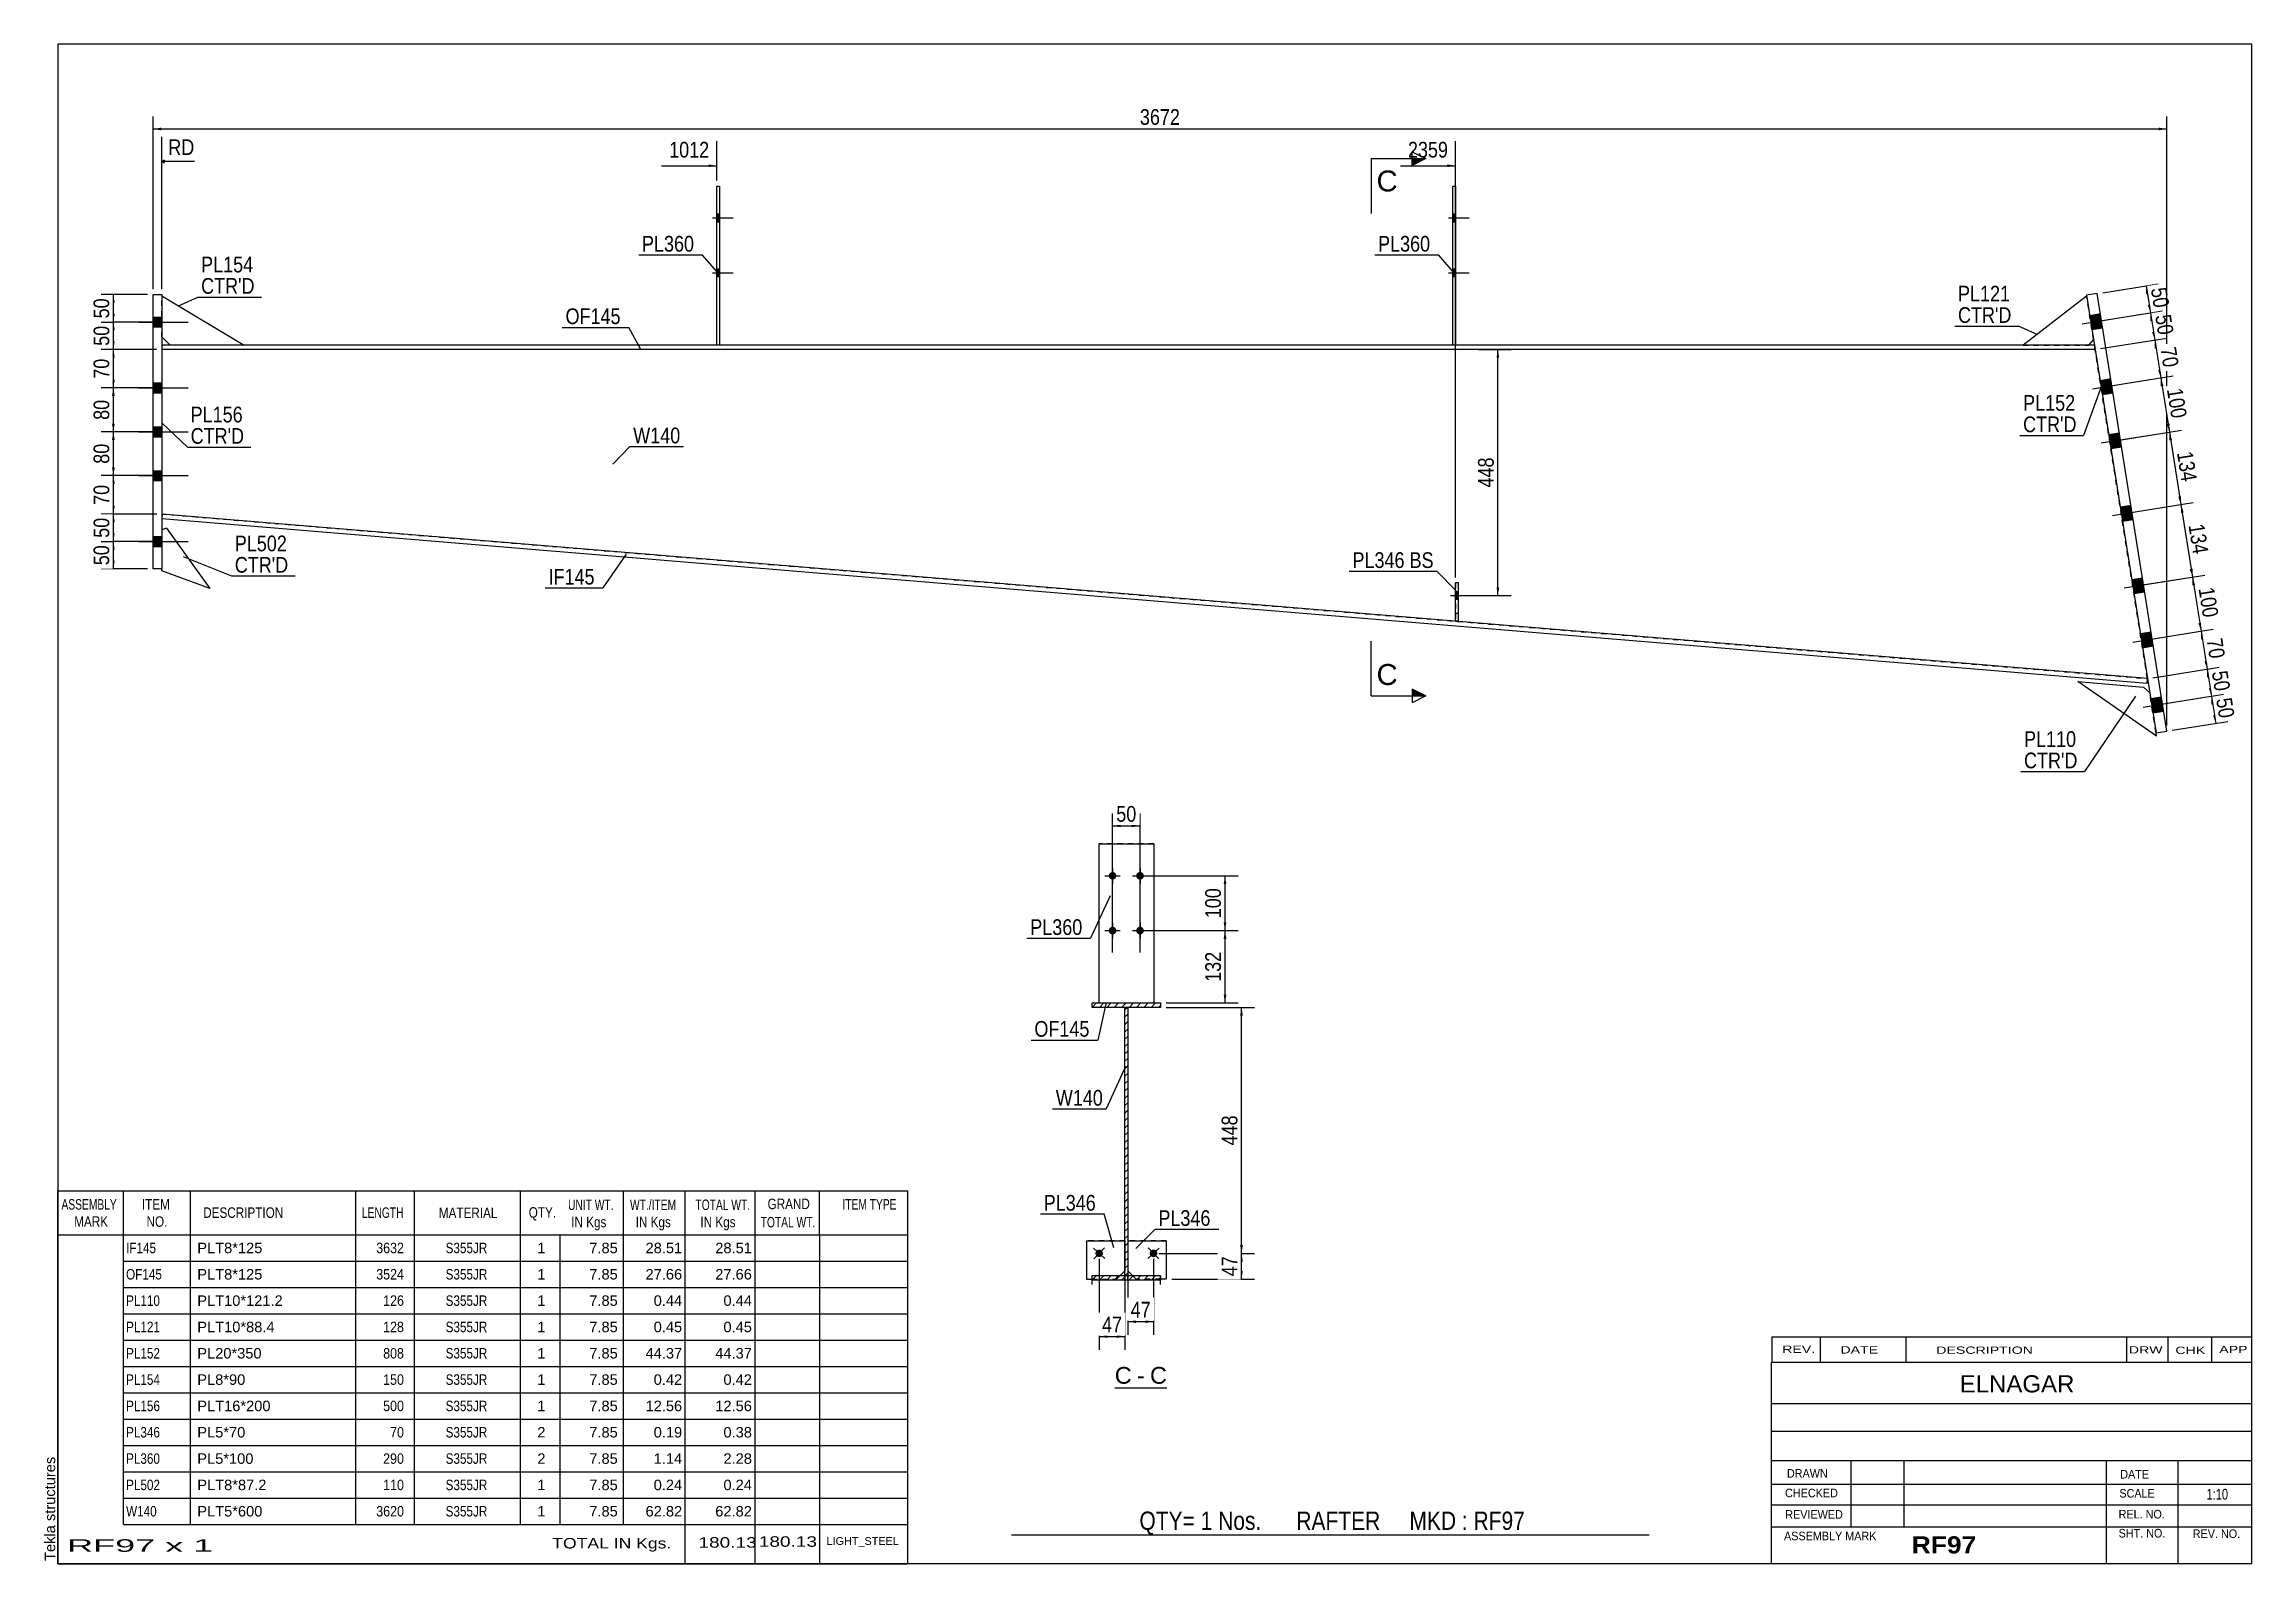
# Model space of a CAD drawing. Header units: millimetres. Extents: x -58 to 345, y -191 to 86.
import ezdxf

# ---------------------------------------------------------------- set-up
doc = ezdxf.new("R2010")
doc.units = ezdxf.units.MM
doc.linetypes.add('DXK_LINE_DOT1', pattern=[1.8814, 0.9407, -0.9407])
doc.linetypes.add('DXK_LINE_DOT2', pattern=[3.9198, 1.9599, -1.9599])
doc.styles.add('Arial', font='ARIAL.TTF', dxfattribs={"height": 0.2})
doc.styles.add('Arial Bold', font='ARIALBD.TTF', dxfattribs={"height": 0.2})
doc.styles.add('Arial Narrow', font='ARIALN.TTF', dxfattribs={"height": 0.2})

# ---------------------------------------------------------------- blocks, each defined once
blk = doc.blocks.new('Unknown-624478984-1210')
at = {"color": 5, "linetype": 'Continuous'}
for p, q in [((344.77, 85.66), (-55.23, 85.66)), ((-55.23, 85.66), (-55.23, -191.34)), ((344.77, -191.34), (344.77, 85.66)), ((-55.23, -191.34), (344.77, -191.34))]:
    blk.add_line(p, q, dxfattribs=at)
at = {"color": 174, "linetype": 'Continuous', "style": 'Arial'}
blk.add_text('Tekla structures', height=1.9102, rotation=90, dxfattribs=at).set_placement((-55.73, -190.84))
blk = doc.blocks.new('Unknown-624478984-15 - 1833')
at = {"color": 7, "linetype": 'Continuous'}
blk.add_line((137.46, -159.29), (146.96, -159.29), dxfattribs=at)
at = {"color": 0, "linetype": 'Continuous'}
blk.add_wipeout([(140.54, -158.54), (140.54, -155.34), (137.46, -155.34), (137.46, -158.54)], dxfattribs=at)
blk.add_wipeout([(142.92, -158.54), (142.92, -155.34), (141.5, -155.34), (141.5, -158.54)], dxfattribs=at)
at = {"color": 96, "linetype": 'Continuous', "style": 'Arial'}
blk.add_text('C', height=3.06, dxfattribs=at).set_placement((137.46, -158.54))
at = {"color": 0, "linetype": 'Continuous'}
blk.add_wipeout([(146.96, -158.54), (146.96, -155.34), (143.88, -155.34), (143.88, -158.54)], dxfattribs=at)
at = {"color": 96, "linetype": 'Continuous', "style": 'Arial'}
for s, p in [('C', (143.88, -158.54)), ('-', (141.5, -158.54))]:
    blk.add_text(s, height=3.06, dxfattribs=at).set_placement(p)
blk = doc.blocks.new('Part-624478984-1520 - 1231')
at = {"color": 2, "linetype": 'Continuous'}
for p, q in [((199.6, -19.54), (199.6, -12.54)), ((200.1, -12.54), (199.6, -12.54)), ((200.1, -19.54), (200.1, -12.54)), ((200.1, -19.54), (199.6, -19.54))]:
    blk.add_line(p, q, dxfattribs=at)
at = {"color": 7, "linetype": 'DXK_LINE_DOT1'}
blk.add_line((199.6, -18.04), (200.1, -18.04), dxfattribs=at)
blk = doc.blocks.new('Bolt-624478984-1565 - 1231')
at = {"linetype": 'Continuous'}
for points in [[(-37.88, 35.9), (-37.88, 34.1), (-36.28, 34.1), (-36.28, 35.9)], [(-37.88, 35.9), (-37.88, 34.1), (-36.28, 34.1), (-36.28, 35.9)], [(-37.88, 23.9), (-37.88, 22.1), (-36.28, 22.1), (-36.28, 23.9)], [(-37.88, 23.9), (-37.88, 22.1), (-36.28, 22.1), (-36.28, 23.9)], [(-37.88, 15.9), (-37.88, 14.1), (-36.28, 14.1), (-36.28, 15.9)], [(-37.88, 15.9), (-37.88, 14.1), (-36.28, 14.1), (-36.28, 15.9)], [(-37.88, 7.9), (-37.88, 6.1), (-36.28, 6.1), (-36.28, 7.9)], [(-37.88, 7.9), (-37.88, 6.1), (-36.28, 6.1), (-36.28, 7.9)], [(-37.88, -4.1), (-37.88, -5.9), (-36.28, -5.9), (-36.28, -4.1)], [(-37.88, -4.1), (-37.88, -5.9), (-36.28, -5.9), (-36.28, -4.1)]]:
    blk.add_hatch(color=3, dxfattribs=at).paths.add_polyline_path(points)
at = {"color": 3, "linetype": 'Continuous'}
for p, q in [((-40.56, 35), (-31.48, 35)), ((-40.56, 35), (-31.48, 35)), ((-37.88, 35.9), (-36.28, 35.9)), ((-37.88, 35.9), (-36.28, 35.9)), ((-37.88, 34.1), (-36.28, 34.1)), ((-37.88, 34.1), (-36.28, 34.1)), ((-40.56, 23), (-31.48, 23)), ((-40.56, 23), (-31.48, 23)), ((-37.88, 23.9), (-36.28, 23.9)), ((-37.88, 23.9), (-36.28, 23.9)), ((-37.88, 22.1), (-36.28, 22.1)), ((-37.88, 22.1), (-36.28, 22.1)), ((-40.56, 15), (-31.48, 15)), ((-40.56, 15), (-31.48, 15)), ((-37.88, 15.9), (-36.28, 15.9)), ((-37.88, 15.9), (-36.28, 15.9)), ((-37.88, 14.1), (-36.28, 14.1)), ((-37.88, 14.1), (-36.28, 14.1)), ((-40.56, 7), (-31.48, 7)), ((-40.56, 7), (-31.48, 7)), ((-37.88, 7.9), (-36.28, 7.9)), ((-37.88, 7.9), (-36.28, 7.9)), ((-37.88, 6.1), (-36.28, 6.1)), ((-37.88, 6.1), (-36.28, 6.1)), ((-40.56, -5), (-31.48, -5)), ((-40.56, -5), (-31.48, -5)), ((-37.88, -4.1), (-36.28, -4.1)), ((-37.88, -4.1), (-36.28, -4.1)), ((-37.88, -5.9), (-36.28, -5.9)), ((-37.88, -5.9), (-36.28, -5.9))]:
    blk.add_line(p, q, dxfattribs=at)
blk = doc.blocks.new('Part-624478984-1256 - 1231')
at = {"color": 2, "linetype": 'Continuous'}
for p, q in [((-36.22, 0), (-36.28, -0.8)), ((-36.28, -0.8), (325.67, -30.8)), ((325.74, -30), (-36.22, 0)), ((325.67, -30.8), (325.74, -30))]:
    blk.add_line(p, q, dxfattribs=at)
blk = doc.blocks.new('Part-624478984-1278 - 1231')
at = {"color": 2, "linetype": 'Continuous'}
for p, q in [((316.07, 30.8), (-36.28, 30.8)), ((316.07, 30), (-36.28, 30)), ((316.07, 30.8), (316.07, 30))]:
    blk.add_line(p, q, dxfattribs=at)
at = {"color": 7, "linetype": 'DXK_LINE_DOT1'}
blk.add_line((-36.28, 30.8), (-36.28, 30), dxfattribs=at)
blk = doc.blocks.new('Part-624478984-1331 - 1231')
at = {"color": 2, "linetype": 'Continuous'}
for p, q in [((316.6, 40.19), (314.62, 39.88)), ((314.62, 39.88), (327.3, -39.87)), ((329.28, -39.56), (316.6, 40.19)), ((327.3, -39.87), (329.28, -39.56))]:
    blk.add_line(p, q, dxfattribs=at)
blk = doc.blocks.new('Bolt-624478984-1569 - 1231')
at = {"linetype": 'Continuous'}
for points in [[(65.4, 53.3), (65.4, 54.7), (64.9, 54.7), (64.9, 53.3)], [(65.4, 53.3), (65.4, 54.7), (64.9, 54.7), (64.9, 53.3)], [(65.4, 43.3), (65.4, 44.7), (64.9, 44.7), (64.9, 43.3)], [(65.4, 43.3), (65.4, 44.7), (64.9, 44.7), (64.9, 43.3)]]:
    blk.add_hatch(color=3, dxfattribs=at).paths.add_polyline_path(points)
at = {"color": 3, "linetype": 'Continuous'}
for p, q in [((64.1, 54), (67.9, 54)), ((64.1, 54), (67.9, 54)), ((64.9, 54.7), (65.4, 54.7)), ((64.9, 54.7), (65.4, 54.7)), ((64.9, 53.3), (65.4, 53.3)), ((64.9, 53.3), (65.4, 53.3)), ((64.9, 44.7), (65.4, 44.7)), ((64.9, 44.7), (65.4, 44.7)), ((64.1, 44), (67.9, 44)), ((64.1, 44), (67.9, 44)), ((64.9, 43.3), (65.4, 43.3)), ((64.9, 43.3), (65.4, 43.3))]:
    blk.add_line(p, q, dxfattribs=at)
blk = doc.blocks.new('Part-624478984-1360 - 1231')
at = {"color": 2, "linetype": 'Continuous'}
for p, q in [((314.65, 39.69), (303.07, 30.8)), ((315.07, 30.8), (315.91, 31.79))]:
    blk.add_line(p, q, dxfattribs=at)
at = {"color": 7, "linetype": 'DXK_LINE_DOT1'}
for p, q in [((315.91, 31.79), (314.65, 39.69)), ((303.07, 30.8), (315.07, 30.8))]:
    blk.add_line(p, q, dxfattribs=at)
blk = doc.blocks.new('Bolt-624478984-1564 - 1231')
at = {"linetype": 'Continuous'}
for points in [[(315.2, 36.22), (315.61, 33.66), (317.59, 33.97), (317.18, 36.54)], [(315.2, 36.22), (315.61, 33.66), (317.59, 33.97), (317.18, 36.54)], [(317.09, 24.37), (317.5, 21.8), (319.47, 22.12), (319.06, 24.69)], [(317.09, 24.37), (317.5, 21.8), (319.47, 22.12), (319.06, 24.69)], [(318.66, 14.5), (319.07, 11.93), (321.04, 12.24), (320.63, 14.81)], [(318.66, 14.5), (319.07, 11.93), (321.04, 12.24), (320.63, 14.81)], [(320.76, 1.29), (321.17, -1.28), (323.14, -0.97), (322.74, 1.6)], [(320.76, 1.29), (321.17, -1.28), (323.14, -0.97), (322.74, 1.6)], [(322.86, -11.93), (323.27, -14.49), (325.24, -14.18), (324.84, -11.61)], [(322.86, -11.93), (323.27, -14.49), (325.24, -14.18), (324.84, -11.61)], [(324.43, -21.8), (324.84, -24.37), (326.81, -24.05), (326.41, -21.49)], [(324.43, -21.8), (324.84, -24.37), (326.81, -24.05), (326.41, -21.49)], [(326.32, -33.65), (326.72, -36.22), (328.7, -35.91), (328.29, -33.34)], [(326.32, -33.65), (326.72, -36.22), (328.7, -35.91), (328.29, -33.34)]]:
    blk.add_hatch(color=3, dxfattribs=at).paths.add_polyline_path(points)
at = {"color": 3, "linetype": 'Continuous'}
for p, q in [((313.84, 34.69), (324.3, 36.35)), ((313.84, 34.69), (324.3, 36.35)), ((315.2, 36.22), (317.18, 36.54)), ((315.2, 36.22), (317.18, 36.54)), ((315.61, 33.66), (317.59, 33.97)), ((315.61, 33.66), (317.59, 33.97)), ((315.72, 22.84), (326.18, 24.5)), ((315.72, 22.84), (326.18, 24.5)), ((317.09, 24.37), (319.06, 24.69)), ((317.09, 24.37), (319.06, 24.69)), ((317.5, 21.8), (319.47, 22.12)), ((317.5, 21.8), (319.47, 22.12)), ((317.29, 12.96), (327.75, 14.63)), ((317.29, 12.96), (327.75, 14.63)), ((318.66, 14.5), (320.63, 14.81)), ((318.66, 14.5), (320.63, 14.81)), ((319.07, 11.93), (321.04, 12.24)), ((319.07, 11.93), (321.04, 12.24)), ((319.39, -0.25), (329.85, 1.42)), ((319.39, -0.25), (329.85, 1.42)), ((320.76, 1.29), (322.74, 1.6)), ((320.76, 1.29), (322.74, 1.6)), ((321.17, -1.28), (323.14, -0.97)), ((321.17, -1.28), (323.14, -0.97)), ((321.49, -13.46), (331.95, -11.8)), ((321.49, -13.46), (331.95, -11.8)), ((322.86, -11.93), (324.84, -11.61)), ((322.86, -11.93), (324.84, -11.61)), ((323.27, -14.49), (325.24, -14.18)), ((323.27, -14.49), (325.24, -14.18)), ((323.07, -23.33), (333.52, -21.67)), ((323.07, -23.33), (333.52, -21.67)), ((324.43, -21.8), (326.41, -21.49)), ((324.43, -21.8), (326.41, -21.49)), ((324.84, -24.37), (326.81, -24.05)), ((324.84, -24.37), (326.81, -24.05)), ((324.95, -35.19), (335.41, -33.52)), ((324.95, -35.19), (335.41, -33.52)), ((326.32, -33.65), (328.29, -33.34)), ((326.32, -33.65), (328.29, -33.34)), ((326.72, -36.22), (328.7, -35.91)), ((326.72, -36.22), (328.7, -35.91))]:
    blk.add_line(p, q, dxfattribs=at)
blk = doc.blocks.new('Part-624478984-1389 - 1231')
at = {"color": 2, "linetype": 'Continuous'}
for p, q in [((327.41, -40.52), (313.04, -30.53)), ((313.04, -30.53), (325, -31.55)), ((325, -31.55), (326.15, -32.62)), ((327.41, -40.52), (327.3, -39.87))]:
    blk.add_line(p, q, dxfattribs=at)
at = {"color": 7, "linetype": 'DXK_LINE_DOT1'}
blk.add_line((327.3, -39.87), (326.15, -32.62), dxfattribs=at)
blk = doc.blocks.new('Part-624478984-1418 - 1231')
at = {"color": 2, "linetype": 'Continuous'}
for p, q in [((-37.88, 40), (-36.28, 40)), ((-37.88, -10), (-37.88, 40)), ((-36.28, 40), (-36.28, -10)), ((-36.28, -10), (-37.88, -10))]:
    blk.add_line(p, q, dxfattribs=at)
blk = doc.blocks.new('Part-624478984-1447 - 1231')
at = {"color": 2, "linetype": 'Continuous'}
for p, q in [((-35.41, -2.59), (-36.28, -2.87)), ((-35.41, -2.59), (-27.56, -13.58)), ((-36.28, -10.37), (-36.28, -10)), ((-27.56, -13.58), (-36.28, -10.37))]:
    blk.add_line(p, q, dxfattribs=at)
at = {"color": 7, "linetype": 'DXK_LINE_DOT1'}
blk.add_line((-36.28, -2.87), (-36.28, -10), dxfattribs=at)
blk = doc.blocks.new('Part-624478984-1476 - 1231')
at = {"color": 2, "linetype": 'Continuous'}
for p, q in [((-36.28, 39.8), (-21.28, 30.8)), ((-34.78, 30.8), (-36.28, 32.3))]:
    blk.add_line(p, q, dxfattribs=at)
at = {"color": 7, "linetype": 'DXK_LINE_DOT1'}
for p, q in [((-36.28, 32.3), (-36.28, 39.8)), ((-21.28, 30.8), (-34.78, 30.8))]:
    blk.add_line(p, q, dxfattribs=at)
blk = doc.blocks.new('Part-624478984-1547 - 1231')
at = {"color": 2, "linetype": 'Continuous'}
for p, q in [((64.9, 30.8), (64.9, 59.8)), ((64.9, 59.8), (65.4, 59.8)), ((65.4, 59.8), (65.4, 30.8))]:
    blk.add_line(p, q, dxfattribs=at)
at = {"color": 7, "linetype": 'DXK_LINE_DOT1'}
blk.add_line((65.4, 30.8), (64.9, 30.8), dxfattribs=at)
blk = doc.blocks.new('Bolt-624478984-1567 - 1231')
at = {"linetype": 'Continuous'}
blk.add_hatch(color=3, dxfattribs=at).paths.add_polyline_path([(199.6, -14.14), (199.6, -15.54), (200.1, -15.54), (200.1, -14.14)])
at = {"color": 3, "linetype": 'Continuous'}
for p, q in [((198.65, -14.84), (201.95, -14.84)), ((199.6, -14.14), (200.1, -14.14)), ((199.6, -15.54), (200.1, -15.54))]:
    blk.add_line(p, q, dxfattribs=at)
blk = doc.blocks.new('Part-624478984-1498 - 1231')
at = {"color": 2, "linetype": 'Continuous'}
for p, q in [((199.1, 30.8), (199.1, 59.8)), ((199.1, 59.8), (199.6, 59.8)), ((199.6, 59.8), (199.6, 30.8))]:
    blk.add_line(p, q, dxfattribs=at)
at = {"color": 7, "linetype": 'DXK_LINE_DOT1'}
blk.add_line((199.6, 30.8), (199.1, 30.8), dxfattribs=at)
blk = doc.blocks.new('Part-624478984-1542 - 1231')
at = {"color": 7, "linetype": 'DXK_LINE_DOT1'}
for p, q in [((199.6, -12.54), (199.6, -19.54)), ((200.1, -12.54), (199.6, -12.54)), ((200.1, -19.54), (200.1, -12.54)), ((199.6, -19.54), (200.1, -19.54))]:
    blk.add_line(p, q, dxfattribs=at)
blk = doc.blocks.new('Part-624478984-1563 - 1231')
at = {"color": 7, "linetype": 'DXK_LINE_DOT1'}
for p, q in [((-36.28, 30), (-36.28, 0)), ((316.07, 30), (-36.28, 30)), ((325.74, -30), (316.19, 30)), ((-36.28, 0), (325.74, -30))]:
    blk.add_line(p, q, dxfattribs=at)
at = {"color": 2, "linetype": 'Continuous'}
for p, q in [((316.19, 30), (316.07, 30)), ((-36.28, 0), (-36.22, 0))]:
    blk.add_line(p, q, dxfattribs=at)
blk = doc.blocks.new('Bolt-624478984-1566 - 1231')
at = {"linetype": 'Continuous'}
for points in [[(199.6, 53.3), (199.6, 54.7), (199.1, 54.7), (199.1, 53.3)], [(199.6, 53.3), (199.6, 54.7), (199.1, 54.7), (199.1, 53.3)], [(199.6, 43.3), (199.6, 44.7), (199.1, 44.7), (199.1, 43.3)], [(199.6, 43.3), (199.6, 44.7), (199.1, 44.7), (199.1, 43.3)]]:
    blk.add_hatch(color=3, dxfattribs=at).paths.add_polyline_path(points)
at = {"color": 3, "linetype": 'Continuous'}
for p, q in [((198.3, 54), (202.1, 54)), ((198.3, 54), (202.1, 54)), ((199.1, 54.7), (199.6, 54.7)), ((199.1, 54.7), (199.6, 54.7)), ((199.1, 53.3), (199.6, 53.3)), ((199.1, 53.3), (199.6, 53.3)), ((199.1, 44.7), (199.6, 44.7)), ((199.1, 44.7), (199.6, 44.7)), ((198.3, 44), (202.1, 44)), ((198.3, 44), (202.1, 44)), ((199.1, 43.3), (199.6, 43.3)), ((199.1, 43.3), (199.6, 43.3))]:
    blk.add_line(p, q, dxfattribs=at)
blk = doc.blocks.new('Bolt-624478984-1568 - 1231')
at = {"color": 3, "linetype": 'DXK_LINE_DOT2'}
for p, q in [((198.8, -14.84), (200.1, -14.84)), ((199.6, -14.14), (200.1, -14.14)), ((199.6, -15.54), (200.1, -15.54))]:
    blk.add_line(p, q, dxfattribs=at)
blk = doc.blocks.new('Part-624478984-1874 - 1833')
at = {"color": 2, "linetype": 'Continuous'}
for p, q in [((132.28, -132.47), (139.28, -132.47)), ((132.28, -132.47), (132.28, -139.47)), ((139.28, -132.47), (139.28, -137.97)), ((132.28, -139.47), (133.31, -139.47)), ((138.43, -138.82), (139.28, -137.97))]:
    blk.add_line(p, q, dxfattribs=at)
at = {"color": 7, "linetype": 'DXK_LINE_DOT1'}
for p, q in [((139.28, -132.47), (132.28, -132.47)), ((133.31, -139.47), (137.78, -139.47)), ((137.78, -139.47), (138.43, -138.82))]:
    blk.add_line(p, q, dxfattribs=at)
blk = doc.blocks.new('Bolt-624478984-1842 - 1833')
at = {"linetype": 'Continuous'}
blk.add_hatch(color=3, dxfattribs=at).paths.add_polyline_path([(135.09, -134.27, -1), (134.13, -135.28, -1)])
at = {"color": 3, "linetype": 'Continuous'}
for p, q in [((133.59, -133.82), (135.63, -135.73)), ((133.65, -135.79), (135.57, -133.76))]:
    blk.add_line(p, q, dxfattribs=at)
blk = doc.blocks.new('Part-624478984-1851 - 1833')
at = {"linetype": 'Continuous'}
h = blk.add_hatch(dxfattribs=at)
h.set_pattern_fill('', scale=0.3, style=0, pattern_type=0)
h.set_pattern_definition([(45, (139.3126, -138.8229), (-0.67352, 0.67352), [])])
h.paths.add_polyline_path([(139.31, -89.93), (139.31, -138.82), (139.81, -138.82), (139.81, -89.93)])
at = {"color": 2, "linetype": 'Continuous'}
for p, q in [((139.31, -138.82), (139.31, -89.93)), ((139.31, -89.93), (139.81, -89.93)), ((139.81, -89.93), (139.81, -138.82)), ((139.81, -138.82), (139.31, -138.82))]:
    blk.add_line(p, q, dxfattribs=at)
at = {"color": 7, "linetype": 'DXK_LINE_DOT1'}
for p, q in [((139.31, -139.66), (139.31, -138.82)), ((139.81, -139.66), (139.81, -138.82))]:
    blk.add_line(p, q, dxfattribs=at)
blk = doc.blocks.new('Bolt-624478984-1843 - 1833')
at = {"linetype": 'Continuous'}
blk.add_hatch(color=3, dxfattribs=at).paths.add_polyline_path([(144.99, -135.28, -1), (144.03, -134.27, -1)])
at = {"color": 3, "linetype": 'Continuous'}
for p, q in [((145.53, -133.82), (143.49, -135.73)), ((143.55, -133.76), (145.47, -135.79))]:
    blk.add_line(p, q, dxfattribs=at)
blk = doc.blocks.new('Bolt-624478984-1844 - 1833')
at = {"linetype": 'Continuous'}
for points in [[(137.76, -65.94, -1), (136.36, -65.94, -1)], [(142.76, -65.94, -1), (141.36, -65.94, -1)], [(137.76, -75.94, -1), (136.36, -75.94, -1)], [(142.76, -75.94, -1), (141.36, -75.94, -1)]]:
    blk.add_hatch(color=3, dxfattribs=at).paths.add_polyline_path(points)
at = {"color": 3, "linetype": 'Continuous'}
for p, q in [((135.66, -65.94), (138.46, -65.94)), ((137.06, -64.54), (137.06, -67.34)), ((140.66, -65.94), (143.46, -65.94)), ((142.06, -64.54), (142.06, -67.34)), ((135.66, -75.94), (138.46, -75.94)), ((137.06, -74.54), (137.06, -77.34)), ((140.66, -75.94), (143.46, -75.94)), ((142.06, -74.54), (142.06, -77.34))]:
    blk.add_line(p, q, dxfattribs=at)
blk = doc.blocks.new('Part-624478984-1879 - 1833')
at = {"color": 2, "linetype": 'Continuous'}
for p, q in [((139.84, -132.47), (146.84, -132.47)), ((139.84, -132.47), (139.84, -137.97)), ((146.84, -132.47), (146.84, -139.47)), ((140.69, -138.82), (139.84, -137.97)), ((146.84, -139.47), (145.81, -139.47))]:
    blk.add_line(p, q, dxfattribs=at)
at = {"color": 7, "linetype": 'DXK_LINE_DOT1'}
for p, q in [((146.84, -132.47), (139.84, -132.47)), ((141.34, -139.47), (140.69, -138.82)), ((145.81, -139.47), (141.34, -139.47))]:
    blk.add_line(p, q, dxfattribs=at)
blk = doc.blocks.new('Part-624478984-1884 - 1833')
at = {"color": 2, "linetype": 'Continuous'}
for p, q in [((134.56, -60.13), (134.56, -89.13)), ((134.56, -60.13), (144.56, -60.13)), ((144.56, -60.13), (144.56, -89.13))]:
    blk.add_line(p, q, dxfattribs=at)
at = {"color": 7, "linetype": 'DXK_LINE_DOT1'}
for p, q in [((144.56, -60.13), (134.56, -60.13)), ((134.56, -89.13), (144.56, -89.13))]:
    blk.add_line(p, q, dxfattribs=at)
blk = doc.blocks.new('Part-624478984-1895 - 1833')
at = {"linetype": 'Continuous'}
h = blk.add_hatch(dxfattribs=at)
h.set_pattern_fill('', scale=0.3, style=0, pattern_type=0)
h.set_pattern_definition([(45, (133.3126, -89.9347), (-0.67352, 0.67352), [])])
h.paths.add_polyline_path([(133.31, -89.13), (133.31, -89.93), (145.81, -89.93), (145.81, -89.13)])
at = {"color": 2, "linetype": 'Continuous'}
for p, q in [((133.31, -89.93), (133.31, -89.13)), ((133.31, -89.13), (145.81, -89.13)), ((145.81, -89.93), (133.31, -89.93)), ((145.81, -89.13), (145.81, -89.93))]:
    blk.add_line(p, q, dxfattribs=at)
blk = doc.blocks.new('Part-624478984-1896 - 1833')
at = {"linetype": 'Continuous'}
h = blk.add_hatch(dxfattribs=at)
h.set_pattern_fill('', scale=0.3, style=0, pattern_type=0)
h.set_pattern_definition([(45, (133.3126, -139.6256), (-0.67352, 0.67352), [])])
h.paths.add_polyline_path([(133.31, -138.82), (133.31, -139.63), (145.81, -139.63), (145.81, -138.82)])
at = {"color": 7, "linetype": 'DXK_LINE_DOT1'}
for p, q in [((133.31, -139.63), (133.31, -138.82)), ((145.81, -139.63), (145.81, -138.82))]:
    blk.add_line(p, q, dxfattribs=at)
at = {"color": 2, "linetype": 'Continuous'}
for p, q in [((133.31, -139.63), (133.31, -138.82)), ((133.31, -138.82), (145.81, -138.82)), ((133.31, -140.47), (133.31, -139.63)), ((145.81, -139.63), (133.31, -139.63)), ((145.81, -138.82), (145.81, -139.63)), ((145.81, -140.47), (145.81, -139.63))]:
    blk.add_line(p, q, dxfattribs=at)
blk = doc.blocks.new('StraightDimension-624478984-3123 - 1231')
at = {"linetype": 'Continuous'}
for points in [[(-45.37, 33.5), (-45.12, 35), (-44.87, 33.5)], [(-44.87, 31.5), (-45.12, 30), (-45.37, 31.5)]]:
    blk.add_hatch(color=7, dxfattribs=at).paths.add_polyline_path(points)
at = {"color": 7, "linetype": 'Continuous'}
for p, q in [((-37.02, 35), (-47.37, 35)), ((-45.12, 30), (-45.12, 35)), ((-37.28, 30), (-47.37, 30))]:
    blk.add_line(p, q, dxfattribs=at)
at = {"color": 0}
blk.add_wipeout([(-45.27, 34.93), (-49.47, 34.93), (-49.47, 30.07), (-45.27, 30.07)], dxfattribs=at)
at = {"color": 3, "style": 'Arial Narrow'}
blk.add_text('50', height=2.863, rotation=90.0002, dxfattribs=at).set_placement((-45.87, 30.67))
blk = doc.blocks.new('StraightDimension-624478984-3716 - 1231')
at = {"linetype": 'Continuous'}
for points in [[(325.49, 40.09), (325.51, 41.61), (325.99, 40.17)], [(326.3, 38.19), (326.29, 36.67), (325.81, 38.11)]]:
    blk.add_hatch(color=7, dxfattribs=at).paths.add_polyline_path(points)
at = {"color": 7, "linetype": 'Continuous'}
for p, q in [((317.59, 40.35), (327.73, 41.96)), ((325.51, 41.61), (326.29, 36.67)), ((316.4, 35.1), (328.51, 37.02))]:
    blk.add_line(p, q, dxfattribs=at)
at = {"color": 0}
blk.add_wipeout([(326.43, 36.76), (330.57, 37.42), (329.81, 42.22), (325.66, 41.56)], dxfattribs=at)
at = {"color": 3, "style": 'Arial Narrow'}
blk.add_text('50', height=2.863, rotation=-80.9647, dxfattribs=at).set_placement((326.35, 41.06))
blk = doc.blocks.new('StraightDimension-624478984-3125 - 1231')
at = {"linetype": 'Continuous'}
for points in [[(-45.37, 21.5), (-45.12, 23), (-44.87, 21.5)], [(-44.87, 16.5), (-45.12, 15), (-45.37, 16.5)]]:
    blk.add_hatch(color=7, dxfattribs=at).paths.add_polyline_path(points)
at = {"color": 7, "linetype": 'Continuous'}
for p, q in [((-37.02, 23), (-47.37, 23)), ((-45.12, 15), (-45.12, 23)), ((-37.02, 15), (-47.37, 15))]:
    blk.add_line(p, q, dxfattribs=at)
at = {"color": 0}
blk.add_wipeout([(-45.27, 21.43), (-49.47, 21.43), (-49.47, 16.57), (-45.27, 16.57)], dxfattribs=at)
at = {"color": 3, "style": 'Arial Narrow'}
blk.add_text('80', height=2.863, rotation=90.0002, dxfattribs=at).set_placement((-45.87, 17.17))
blk = doc.blocks.new('StraightDimension-624478984-3129 - 1231')
at = {"linetype": 'Continuous'}
for points in [[(-45.37, -6.5), (-45.12, -5), (-44.87, -6.5)], [(-44.87, -8.5), (-45.12, -10), (-45.37, -8.5)]]:
    blk.add_hatch(color=7, dxfattribs=at).paths.add_polyline_path(points)
at = {"color": 7, "linetype": 'Continuous'}
for p, q in [((-37.28, -5), (-47.37, -5)), ((-45.12, -10), (-45.12, -5)), ((-38.88, -10), (-47.37, -10))]:
    blk.add_line(p, q, dxfattribs=at)
at = {"color": 0}
blk.add_wipeout([(-45.27, -5.07), (-49.47, -5.07), (-49.47, -9.93), (-45.27, -9.93)], dxfattribs=at)
at = {"color": 3, "style": 'Arial Narrow'}
blk.add_text('50', height=2.863, rotation=90.0002, dxfattribs=at).set_placement((-45.87, -9.33))
blk = doc.blocks.new('StraightDimension-624478984-3127 - 1231')
at = {"linetype": 'Continuous'}
for points in [[(-45.37, 5.5), (-45.12, 7), (-44.87, 5.5)], [(-44.87, 1.5), (-45.12, 0), (-45.37, 1.5)]]:
    blk.add_hatch(color=7, dxfattribs=at).paths.add_polyline_path(points)
at = {"color": 7, "linetype": 'Continuous'}
for p, q in [((-37.28, 7), (-47.37, 7)), ((-45.12, 0), (-45.12, 7)), ((-37.22, 0), (-47.37, 0))]:
    blk.add_line(p, q, dxfattribs=at)
at = {"color": 0}
blk.add_wipeout([(-45.27, 5.93), (-49.47, 5.93), (-49.47, 1.07), (-45.27, 1.07)], dxfattribs=at)
at = {"color": 3, "style": 'Arial Narrow'}
blk.add_text('70', height=2.863, rotation=90.0002, dxfattribs=at).set_placement((-45.87, 1.67))
blk = doc.blocks.new('StraightDimension-624478984-3715 - 1231')
at = {"linetype": 'Continuous'}
for points in [[(326.28, 35.15), (326.29, 36.67), (326.77, 35.23)], [(327.09, 33.25), (327.08, 31.73), (326.59, 33.17)]]:
    blk.add_hatch(color=7, dxfattribs=at).paths.add_polyline_path(points)
at = {"color": 7, "linetype": 'Continuous'}
for p, q in [((316.4, 35.1), (328.51, 37.02)), ((326.29, 36.67), (327.08, 31.73)), ((317.18, 30.16), (329.3, 32.09))]:
    blk.add_line(p, q, dxfattribs=at)
at = {"color": 0}
blk.add_wipeout([(327.21, 31.83), (331.36, 32.49), (330.6, 37.28), (326.45, 36.62)], dxfattribs=at)
at = {"color": 3, "style": 'Arial Narrow'}
blk.add_text('50', height=2.863, rotation=-80.9647, dxfattribs=at).set_placement((327.14, 36.12))
blk = doc.blocks.new('StraightDimension-624478984-3707 - 1231')
at = {"linetype": 'Continuous'}
for points in [[(337.39, -34.73), (337.4, -33.21), (337.88, -34.65)], [(338.2, -36.62), (338.19, -38.14), (337.7, -36.7)]]:
    blk.add_hatch(color=7, dxfattribs=at).paths.add_polyline_path(points)
at = {"color": 7, "linetype": 'Continuous'}
for p, q in [((327.51, -34.78), (339.62, -32.85)), ((337.4, -33.21), (338.19, -38.14)), ((330.27, -39.4), (340.41, -37.79))]:
    blk.add_line(p, q, dxfattribs=at)
at = {"color": 0}
blk.add_wipeout([(338.32, -38.05), (342.47, -37.39), (341.71, -32.59), (337.56, -33.25)], dxfattribs=at)
at = {"color": 3, "style": 'Arial Narrow'}
blk.add_text('50', height=2.863, rotation=-80.9647, dxfattribs=at).set_placement((338.25, -33.75))
blk = doc.blocks.new('StraightDimension-624478984-1772 - 1231')
at = {"linetype": 'Continuous'}
for points in [[(-36.38, 69.95), (-37.88, 70.2), (-36.38, 70.45)], [(327.78, 70.45), (329.28, 70.2), (327.78, 69.95)]]:
    blk.add_hatch(color=7, dxfattribs=at).paths.add_polyline_path(points)
at = {"color": 7, "linetype": 'Continuous'}
for p, q in [((-37.88, 41), (-37.88, 72.45)), ((-37.88, 70.2), (329.28, 70.2)), ((329.28, -38.56), (329.28, 72.45))]:
    blk.add_line(p, q, dxfattribs=at)
at = {"color": 0}
blk.add_wipeout([(149.95, 70.35), (149.95, 74.55), (141.44, 74.55), (141.44, 70.35)], dxfattribs=at)
at = {"color": 3, "style": 'Arial Narrow'}
blk.add_text('3672', height=2.863, dxfattribs=at).set_placement((142.04, 70.95))
blk = doc.blocks.new('StraightDimension-624478984-1779 - 1231')
at = {"linetype": 'Continuous'}
blk.add_hatch(color=7, dxfattribs=at).paths.add_polyline_path([(63.4, 63.74), (64.9, 63.49), (63.4, 63.24)])
at = {"color": 7, "linetype": 'Continuous'}
for p, q in [((64.9, 60.8), (64.9, 67.99)), ((54.84, 63.49), (64.9, 63.49))]:
    blk.add_line(p, q, dxfattribs=at)
at = {"color": 0, "linetype": 'Continuous'}
blk.add_wipeout([(-29.75, 64.84), (-29.75, 69.04), (-35.7, 69.04), (-35.7, 64.84)], dxfattribs=at)
at = {"color": 7, "linetype": 'Continuous'}
for p, q in [((-36.28, 41), (-36.28, 68.74)), ((-35.78, 64.49), (-36.28, 64.24)), ((-35.78, 63.99), (-36.28, 64.24)), ((-30.35, 64.24), (-36.28, 64.24))]:
    blk.add_line(p, q, dxfattribs=at)
at = {"color": 3, "linetype": 'Continuous', "style": 'Arial Narrow'}
blk.add_text('RD', height=2.863, dxfattribs=at).set_placement((-35.1, 65.44))
at = {"color": 0}
blk.add_wipeout([(64.12, 64.39), (64.12, 68.59), (55.61, 68.59), (55.61, 64.39)], dxfattribs=at)
at = {"color": 3, "style": 'Arial Narrow'}
blk.add_text('1012', height=2.863, dxfattribs=at).set_placement((56.21, 64.99))
blk = doc.blocks.new('StraightDimension-624478984-1791 - 1231')
at = {"linetype": 'Continuous'}
blk.add_hatch(color=7, dxfattribs=at).paths.add_polyline_path([(198.1, 63.74), (199.6, 63.49), (198.1, 63.24)])
at = {"color": 7, "linetype": 'Continuous'}
for p, q in [((199.6, -11.54), (199.6, 67.99)), ((189.53, 63.49), (199.6, 63.49))]:
    blk.add_line(p, q, dxfattribs=at)
at = {"color": 0}
blk.add_wipeout([(198.82, 64.39), (198.82, 68.59), (190.31, 68.59), (190.31, 64.39)], dxfattribs=at)
at = {"color": 3, "style": 'Arial Narrow'}
blk.add_text('2359', height=2.863, dxfattribs=at).set_placement((190.91, 64.99))
blk = doc.blocks.new('StraightDimension-624478984-3122 - 1231')
at = {"linetype": 'Continuous'}
for points in [[(-45.37, 38.5), (-45.12, 40), (-44.87, 38.5)], [(-44.87, 36.5), (-45.12, 35), (-45.37, 36.5)]]:
    blk.add_hatch(color=7, dxfattribs=at).paths.add_polyline_path(points)
at = {"color": 7, "linetype": 'Continuous'}
for p, q in [((-38.88, 40), (-47.37, 40)), ((-45.12, 35), (-45.12, 40)), ((-37.02, 35), (-47.37, 35))]:
    blk.add_line(p, q, dxfattribs=at)
at = {"color": 0}
blk.add_wipeout([(-45.27, 39.93), (-49.47, 39.93), (-49.47, 35.07), (-45.27, 35.07)], dxfattribs=at)
at = {"color": 3, "style": 'Arial Narrow'}
blk.add_text('50', height=2.863, rotation=90.0002, dxfattribs=at).set_placement((-45.87, 35.67))
blk = doc.blocks.new('StraightDimension-624478984-3710 - 1231')
at = {"linetype": 'Continuous'}
for points in [[(333.94, -13), (333.95, -11.48), (334.43, -12.92)], [(335.53, -19.83), (335.52, -21.35), (335.03, -19.91)]]:
    blk.add_hatch(color=7, dxfattribs=at).paths.add_polyline_path(points)
at = {"color": 7, "linetype": 'Continuous'}
for p, q in [((324.05, -13.05), (336.17, -11.13)), ((333.95, -11.48), (335.52, -21.35)), ((325.62, -22.93), (337.74, -21))]:
    blk.add_line(p, q, dxfattribs=at)
at = {"color": 0}
blk.add_wipeout([(335.4, -19.69), (339.55, -19.03), (338.5, -12.43), (334.35, -13.09)], dxfattribs=at)
at = {"color": 3, "style": 'Arial Narrow'}
blk.add_text('100', height=2.863, rotation=-80.9647, dxfattribs=at).set_placement((335.04, -13.59))
blk = doc.blocks.new('StraightDimension-624478984-3124 - 1231')
at = {"linetype": 'Continuous'}
for points in [[(-45.37, 28.5), (-45.12, 30), (-44.87, 28.5)], [(-44.87, 24.5), (-45.12, 23), (-45.37, 24.5)]]:
    blk.add_hatch(color=7, dxfattribs=at).paths.add_polyline_path(points)
at = {"color": 7, "linetype": 'Continuous'}
for p, q in [((-37.28, 30), (-47.37, 30)), ((-45.12, 23), (-45.12, 30)), ((-37.02, 23), (-47.37, 23))]:
    blk.add_line(p, q, dxfattribs=at)
at = {"color": 0}
blk.add_wipeout([(-45.27, 28.93), (-49.47, 28.93), (-49.47, 24.07), (-45.27, 24.07)], dxfattribs=at)
at = {"color": 3, "style": 'Arial Narrow'}
blk.add_text('70', height=2.863, rotation=90.0002, dxfattribs=at).set_placement((-45.87, 24.67))
blk = doc.blocks.new('StraightDimension-624478984-3126 - 1231')
at = {"linetype": 'Continuous'}
for points in [[(-45.37, 13.5), (-45.12, 15), (-44.87, 13.5)], [(-44.87, 8.5), (-45.12, 7), (-45.37, 8.5)]]:
    blk.add_hatch(color=7, dxfattribs=at).paths.add_polyline_path(points)
at = {"color": 7, "linetype": 'Continuous'}
for p, q in [((-37.02, 15), (-47.37, 15)), ((-45.12, 7), (-45.12, 15)), ((-37.28, 7), (-47.37, 7))]:
    blk.add_line(p, q, dxfattribs=at)
at = {"color": 0}
blk.add_wipeout([(-45.27, 13.43), (-49.47, 13.43), (-49.47, 8.57), (-45.27, 8.57)], dxfattribs=at)
at = {"color": 3, "style": 'Arial Narrow'}
blk.add_text('80', height=2.863, rotation=90.0002, dxfattribs=at).set_placement((-45.87, 9.17))
blk = doc.blocks.new('StraightDimension-624478984-3714 - 1231')
at = {"linetype": 'Continuous'}
for points in [[(327.06, 30.21), (327.08, 31.73), (327.56, 30.29)], [(328.19, 26.34), (328.17, 24.82), (327.69, 26.26)]]:
    blk.add_hatch(color=7, dxfattribs=at).paths.add_polyline_path(points)
at = {"color": 7, "linetype": 'Continuous'}
for p, q in [((317.18, 30.16), (329.3, 32.09)), ((327.08, 31.73), (328.17, 24.82)), ((318.28, 23.25), (330.4, 25.17))]:
    blk.add_line(p, q, dxfattribs=at)
at = {"color": 0}
blk.add_wipeout([(328.15, 25.9), (332.3, 26.56), (331.54, 31.36), (327.39, 30.7)], dxfattribs=at)
at = {"color": 3, "style": 'Arial Narrow'}
blk.add_text('70', height=2.863, rotation=-80.9647, dxfattribs=at).set_placement((328.08, 30.2))
blk = doc.blocks.new('StraightDimension-624478984-3128 - 1231')
at = {"linetype": 'Continuous'}
for points in [[(-45.37, -1.5), (-45.12, 0), (-44.87, -1.5)], [(-44.87, -3.5), (-45.12, -5), (-45.37, -3.5)]]:
    blk.add_hatch(color=7, dxfattribs=at).paths.add_polyline_path(points)
at = {"color": 7, "linetype": 'Continuous'}
for p, q in [((-37.22, 0), (-47.37, 0)), ((-45.12, -5), (-45.12, 0)), ((-37.28, -5), (-47.37, -5))]:
    blk.add_line(p, q, dxfattribs=at)
at = {"color": 0}
blk.add_wipeout([(-45.27, -0.07), (-49.47, -0.07), (-49.47, -4.93), (-45.27, -4.93)], dxfattribs=at)
at = {"color": 3, "style": 'Arial Narrow'}
blk.add_text('50', height=2.863, rotation=90.0002, dxfattribs=at).set_placement((-45.87, -4.33))
blk = doc.blocks.new('StraightDimension-624478984-3226 - 1231')
at = {"linetype": 'Continuous'}
for points in [[(207.05, 28.5), (207.3, 30), (207.55, 28.5)], [(207.55, -13.34), (207.3, -14.84), (207.05, -13.34)]]:
    blk.add_hatch(color=7, dxfattribs=at).paths.add_polyline_path(points)
at = {"color": 7, "linetype": 'Continuous'}
for p, q in [((203.78, 30), (209.7, 30)), ((207.3, -14.84), (207.3, 30)), ((202.02, -14.84), (209.7, -14.84))]:
    blk.add_line(p, q, dxfattribs=at)
at = {"color": 0}
blk.add_wipeout([(207.15, 10.92), (202.95, 10.92), (202.95, 4.24), (207.15, 4.24)], dxfattribs=at)
at = {"color": 3, "style": 'Arial Narrow'}
blk.add_text('448', height=2.863, rotation=90.0002, dxfattribs=at).set_placement((206.55, 4.84))
blk = doc.blocks.new('StraightDimension-624478984-3708 - 1231')
at = {"linetype": 'Continuous'}
for points in [[(336.61, -29.79), (336.62, -28.27), (337.1, -29.71)], [(337.41, -31.69), (337.4, -33.21), (336.92, -31.76)]]:
    blk.add_hatch(color=7, dxfattribs=at).paths.add_polyline_path(points)
at = {"color": 7, "linetype": 'Continuous'}
for p, q in [((326.72, -29.84), (338.84, -27.92)), ((336.62, -28.27), (337.4, -33.21)), ((327.51, -34.78), (339.62, -32.85))]:
    blk.add_line(p, q, dxfattribs=at)
at = {"color": 0}
blk.add_wipeout([(337.54, -33.11), (341.69, -32.45), (340.92, -27.66), (336.78, -28.32)], dxfattribs=at)
at = {"color": 3, "style": 'Arial Narrow'}
blk.add_text('50', height=2.863, rotation=-80.9647, dxfattribs=at).set_placement((337.46, -28.82))
blk = doc.blocks.new('StraightDimension-624478984-3709 - 1231')
at = {"linetype": 'Continuous'}
for points in [[(335.51, -22.88), (335.52, -21.35), (336, -22.8)], [(336.63, -26.75), (336.62, -28.27), (336.13, -26.83)]]:
    blk.add_hatch(color=7, dxfattribs=at).paths.add_polyline_path(points)
at = {"color": 7, "linetype": 'Continuous'}
for p, q in [((325.62, -22.93), (337.74, -21)), ((335.52, -21.35), (336.62, -28.27)), ((326.72, -29.84), (338.84, -27.92))]:
    blk.add_line(p, q, dxfattribs=at)
at = {"color": 0}
blk.add_wipeout([(336.6, -27.19), (340.74, -26.53), (339.98, -21.73), (335.83, -22.39)], dxfattribs=at)
at = {"color": 3, "style": 'Arial Narrow'}
blk.add_text('70', height=2.863, rotation=-80.9647, dxfattribs=at).set_placement((336.52, -22.89))
blk = doc.blocks.new('StraightDimension-624478984-3711 - 1231')
at = {"linetype": 'Continuous'}
for points in [[(331.83, 0.21), (331.85, 1.73), (332.33, 0.29)], [(333.96, -9.96), (333.95, -11.48), (333.46, -10.04)]]:
    blk.add_hatch(color=7, dxfattribs=at).paths.add_polyline_path(points)
at = {"color": 7, "linetype": 'Continuous'}
for p, q in [((321.95, 0.16), (334.07, 2.09)), ((331.85, 1.73), (333.95, -11.48)), ((324.05, -13.05), (336.17, -11.13))]:
    blk.add_line(p, q, dxfattribs=at)
at = {"color": 0}
blk.add_wipeout([(333.57, -8.15), (337.72, -7.49), (336.67, -0.89), (332.52, -1.55)], dxfattribs=at)
at = {"color": 3, "style": 'Arial Narrow'}
blk.add_text('134', height=2.863, rotation=-80.9647, dxfattribs=at).set_placement((333.21, -2.05))
blk = doc.blocks.new('StraightDimension-624478984-3712 - 1231')
at = {"linetype": 'Continuous'}
for points in [[(329.73, 13.42), (329.75, 14.94), (330.23, 13.5)], [(331.86, 3.25), (331.85, 1.73), (331.36, 3.17)]]:
    blk.add_hatch(color=7, dxfattribs=at).paths.add_polyline_path(points)
at = {"color": 7, "linetype": 'Continuous'}
for p, q in [((319.85, 13.37), (331.97, 15.3)), ((329.75, 14.94), (331.85, 1.73)), ((321.95, 0.16), (334.07, 2.09))]:
    blk.add_line(p, q, dxfattribs=at)
at = {"color": 0}
blk.add_wipeout([(331.47, 5.06), (335.62, 5.72), (334.57, 12.32), (330.42, 11.66)], dxfattribs=at)
at = {"color": 3, "style": 'Arial Narrow'}
blk.add_text('134', height=2.863, rotation=-80.9647, dxfattribs=at).set_placement((331.11, 11.16))
blk = doc.blocks.new('StraightDimension-624478984-3713 - 1231')
at = {"linetype": 'Continuous'}
for points in [[(328.16, 23.3), (328.17, 24.82), (328.66, 23.38)], [(329.76, 16.46), (329.75, 14.94), (329.26, 16.39)]]:
    blk.add_hatch(color=7, dxfattribs=at).paths.add_polyline_path(points)
at = {"color": 7, "linetype": 'Continuous'}
for p, q in [((318.28, 23.25), (330.4, 25.17)), ((328.17, 24.82), (329.75, 14.94)), ((319.85, 13.37), (331.97, 15.3))]:
    blk.add_line(p, q, dxfattribs=at)
at = {"color": 0}
blk.add_wipeout([(329.63, 16.6), (333.78, 17.26), (332.73, 23.86), (328.58, 23.21)], dxfattribs=at)
at = {"color": 3, "style": 'Arial Narrow'}
blk.add_text('100', height=2.863, rotation=-80.9647, dxfattribs=at).set_placement((329.27, 22.71))
blk = doc.blocks.new('StraightDimension-624478984-3946 - 1833')
at = {"linetype": 'Continuous'}
for points in [[(138.56, -57.09), (137.06, -56.84), (138.56, -56.59)], [(140.56, -56.59), (142.06, -56.84), (140.56, -57.09)]]:
    blk.add_hatch(color=7, dxfattribs=at).paths.add_polyline_path(points)
at = {"color": 7, "linetype": 'Continuous'}
for p, q in [((137.06, -79.94), (137.06, -54.59)), ((142.06, -79.94), (142.06, -54.59)), ((137.06, -56.84), (142.06, -56.84))]:
    blk.add_line(p, q, dxfattribs=at)
at = {"color": 0}
blk.add_wipeout([(141.99, -56.69), (141.99, -52.49), (137.13, -52.49), (137.13, -56.69)], dxfattribs=at)
at = {"color": 3, "style": 'Arial Narrow'}
blk.add_text('50', height=2.863, dxfattribs=at).set_placement((137.73, -56.09))
blk = doc.blocks.new('StraightDimension-624478984-4095 - 1833')
at = {"linetype": 'Continuous'}
for points in [[(157.31, -67.44), (157.56, -65.94), (157.81, -67.44)], [(157.81, -74.44), (157.56, -75.94), (157.31, -74.44)]]:
    blk.add_hatch(color=7, dxfattribs=at).paths.add_polyline_path(points)
at = {"color": 7, "linetype": 'Continuous'}
for p, q in [((143.06, -65.94), (159.96, -65.94)), ((157.56, -75.94), (157.56, -65.94)), ((143.06, -75.94), (159.96, -75.94))]:
    blk.add_line(p, q, dxfattribs=at)
at = {"color": 0}
blk.add_wipeout([(157.41, -67.59), (153.21, -67.59), (153.21, -74.28), (157.41, -74.28)], dxfattribs=at)
at = {"color": 3, "style": 'Arial Narrow'}
blk.add_text('100', height=2.863, rotation=90.0002, dxfattribs=at).set_placement((156.81, -73.68))
blk = doc.blocks.new('StraightDimension-624478984-3831 - 1833')
at = {"linetype": 'Continuous'}
for points in [[(136.11, -150.19), (134.61, -149.94), (136.11, -149.69)], [(137.81, -149.69), (139.31, -149.94), (137.81, -150.19)]]:
    blk.add_hatch(color=7, dxfattribs=at).paths.add_polyline_path(points)
at = {"color": 7, "linetype": 'Continuous'}
for p, q in [((134.61, -135.77), (134.61, -152.34)), ((139.31, -138.56), (139.31, -152.34)), ((134.61, -149.94), (139.31, -149.94))]:
    blk.add_line(p, q, dxfattribs=at)
at = {"color": 0}
blk.add_wipeout([(139.39, -149.79), (139.39, -145.59), (134.53, -145.59), (134.53, -149.79)], dxfattribs=at)
at = {"color": 3, "style": 'Arial Narrow'}
blk.add_text('47', height=2.863, dxfattribs=at).set_placement((135.13, -149.19))
blk = doc.blocks.new('StraightDimension-624478984-3853 - 1833')
at = {"linetype": 'Continuous'}
for points in [[(141.34, -147.47), (139.84, -147.22), (141.34, -146.97)], [(143.01, -146.97), (144.51, -147.22), (143.01, -147.47)]]:
    blk.add_hatch(color=7, dxfattribs=at).paths.add_polyline_path(points)
at = {"color": 7, "linetype": 'Continuous'}
for p, q in [((144.51, -135.77), (144.51, -149.62)), ((139.84, -137.2), (139.84, -149.62)), ((139.84, -147.22), (144.51, -147.22))]:
    blk.add_line(p, q, dxfattribs=at)
at = {"color": 0}
blk.add_wipeout([(144.61, -147.07), (144.61, -142.87), (139.75, -142.87), (139.75, -147.07)], dxfattribs=at)
at = {"color": 3, "style": 'Arial Narrow'}
blk.add_text('47', height=2.863, dxfattribs=at).set_placement((140.35, -146.47))
blk = doc.blocks.new('StraightDimension-624478984-3857 - 1833')
at = {"linetype": 'Continuous'}
for points in [[(160.31, -91.43), (160.56, -89.93), (160.81, -91.43)], [(160.81, -133.27), (160.56, -134.77), (160.31, -133.27)]]:
    blk.add_hatch(color=7, dxfattribs=at).paths.add_polyline_path(points)
at = {"color": 7, "linetype": 'Continuous'}
for p, q in [((146.81, -89.93), (162.96, -89.93)), ((160.56, -134.77), (160.56, -89.93)), ((145.51, -134.77), (162.96, -134.77))]:
    blk.add_line(p, q, dxfattribs=at)
at = {"color": 0}
blk.add_wipeout([(160.41, -109.01), (156.21, -109.01), (156.21, -115.7), (160.41, -115.7)], dxfattribs=at)
at = {"color": 3, "style": 'Arial Narrow'}
blk.add_text('448', height=2.863, rotation=90.0002, dxfattribs=at).set_placement((159.81, -115.1))
blk = doc.blocks.new('StraightDimension-624478984-3858 - 1833')
at = {"linetype": 'Continuous'}
for points in [[(160.31, -136.27), (160.56, -134.77), (160.81, -136.27)], [(160.81, -137.97), (160.56, -139.47), (160.31, -137.97)]]:
    blk.add_hatch(color=7, dxfattribs=at).paths.add_polyline_path(points)
at = {"color": 7, "linetype": 'Continuous'}
for p, q in [((145.51, -134.77), (162.96, -134.77)), ((160.56, -139.47), (160.56, -134.77)), ((147.84, -139.47), (162.96, -139.47))]:
    blk.add_line(p, q, dxfattribs=at)
at = {"color": 0}
blk.add_wipeout([(160.41, -134.7), (156.21, -134.7), (156.21, -139.55), (160.41, -139.55)], dxfattribs=at)
at = {"color": 3, "style": 'Arial Narrow'}
blk.add_text('47', height=2.863, rotation=90.0002, dxfattribs=at).set_placement((159.81, -138.95))
blk = doc.blocks.new('StraightDimension-624478984-4096 - 1833')
at = {"linetype": 'Continuous'}
for points in [[(157.31, -77.44), (157.56, -75.94), (157.81, -77.44)], [(157.81, -87.63), (157.56, -89.13), (157.31, -87.63)]]:
    blk.add_hatch(color=7, dxfattribs=at).paths.add_polyline_path(points)
at = {"color": 7, "linetype": 'Continuous'}
for p, q in [((143.06, -75.94), (159.96, -75.94)), ((157.56, -89.13), (157.56, -75.94)), ((146.81, -89.13), (159.96, -89.13))]:
    blk.add_line(p, q, dxfattribs=at)
at = {"color": 0}
blk.add_wipeout([(157.41, -79.19), (153.21, -79.19), (153.21, -85.88), (157.41, -85.88)], dxfattribs=at)
at = {"color": 3, "style": 'Arial Narrow'}
blk.add_text('132', height=2.863, rotation=90.0002, dxfattribs=at).set_placement((156.81, -85.28))
blk = doc.blocks.new('CBS_BOM-624478984-4169')
at = {"color": 7, "linetype": 'Continuous'}
for p, q in [((-55.26, -131.37), (-55.26, -123.37)), ((-55.26, -123.37), (99.66, -123.37)), ((-43.26, -131.37), (-43.26, -123.37)), ((-31.07, -131.37), (-31.07, -123.37)), ((-0.9, -131.37), (-0.9, -123.37)), ((9.78, -131.37), (9.78, -123.37)), ((29.09, -131.37), (29.09, -123.37)), ((47.89, -131.37), (47.89, -123.37)), ((59.11, -131.37), (59.11, -123.37)), ((71.89, -131.37), (71.89, -123.37)), ((83.64, -131.37), (83.64, -123.37)), ((99.66, -123.38), (99.66, -131.36)), ((-55.26, -131.37), (99.66, -131.37)), ((-55.26, -136.17), (-55.26, -131.37)), ((-43.26, -136.17), (-43.26, -131.37)), ((-31.07, -136.17), (-31.07, -131.37)), ((-0.9, -136.17), (-0.9, -131.37)), ((9.78, -136.17), (9.78, -131.37)), ((29.09, -136.17), (29.09, -131.37)), ((36.36, -136.17), (36.36, -131.37)), ((47.89, -136.17), (47.89, -131.37)), ((59.11, -136.17), (59.11, -131.37)), ((71.89, -136.17), (71.89, -131.37)), ((83.66, -136.17), (83.66, -131.37)), ((99.66, -131.38), (99.66, -136.17)), ((-55.26, -140.97), (-55.26, -136.17)), ((-43.26, -136.17), (99.66, -136.17)), ((-43.26, -140.97), (-43.26, -136.17)), ((-31.07, -140.97), (-31.07, -136.17)), ((-0.9, -140.97), (-0.9, -136.17)), ((9.78, -140.97), (9.78, -136.17)), ((29.09, -140.97), (29.09, -136.17)), ((36.36, -140.97), (36.36, -136.17)), ((47.89, -140.97), (47.89, -136.17)), ((59.11, -140.97), (59.11, -136.17)), ((71.89, -140.97), (71.89, -136.17)), ((83.66, -140.97), (83.66, -136.17)), ((99.66, -136.18), (99.66, -140.97)), ((-55.26, -145.77), (-55.26, -140.97)), ((-43.26, -140.97), (99.66, -140.97)), ((-43.26, -145.77), (-43.26, -140.97)), ((-31.07, -145.77), (-31.07, -140.97)), ((-0.9, -145.77), (-0.9, -140.97)), ((9.78, -145.77), (9.78, -140.97)), ((29.09, -145.77), (29.09, -140.97)), ((36.36, -145.77), (36.36, -140.97)), ((47.89, -145.77), (47.89, -140.97)), ((59.11, -145.77), (59.11, -140.97)), ((71.89, -145.77), (71.89, -140.97)), ((83.66, -145.77), (83.66, -140.97)), ((99.66, -140.98), (99.66, -145.77)), ((-55.26, -150.57), (-55.26, -145.77)), ((-43.26, -145.77), (99.66, -145.77)), ((-43.26, -150.57), (-43.26, -145.77)), ((-31.07, -150.57), (-31.07, -145.77)), ((-0.9, -150.57), (-0.9, -145.77)), ((9.78, -150.57), (9.78, -145.77)), ((29.09, -150.57), (29.09, -145.77)), ((36.36, -150.57), (36.36, -145.77)), ((47.89, -150.57), (47.89, -145.77)), ((59.11, -150.57), (59.11, -145.77)), ((71.89, -150.57), (71.89, -145.77)), ((83.66, -150.57), (83.66, -145.77)), ((99.66, -145.78), (99.66, -150.57)), ((-55.26, -155.37), (-55.26, -150.57)), ((-43.26, -150.57), (99.66, -150.57)), ((-43.26, -155.37), (-43.26, -150.57)), ((-31.07, -155.37), (-31.07, -150.57)), ((-0.9, -155.37), (-0.9, -150.57)), ((9.78, -155.37), (9.78, -150.57)), ((29.09, -155.37), (29.09, -150.57)), ((36.36, -155.37), (36.36, -150.57)), ((47.89, -155.37), (47.89, -150.57)), ((59.11, -155.37), (59.11, -150.57)), ((71.89, -155.37), (71.89, -150.57)), ((83.66, -155.37), (83.66, -150.57)), ((99.66, -150.58), (99.66, -155.37)), ((-55.26, -160.17), (-55.26, -155.37)), ((-43.26, -155.37), (99.66, -155.37)), ((-43.26, -160.17), (-43.26, -155.37)), ((-31.07, -160.17), (-31.07, -155.37)), ((-0.9, -160.17), (-0.9, -155.37)), ((9.78, -160.17), (9.78, -155.37)), ((29.09, -160.17), (29.09, -155.37)), ((36.36, -160.17), (36.36, -155.37)), ((47.89, -160.17), (47.89, -155.37)), ((59.11, -160.17), (59.11, -155.37)), ((71.89, -160.17), (71.89, -155.37)), ((83.66, -160.17), (83.66, -155.37)), ((99.66, -155.38), (99.66, -160.17)), ((-55.26, -164.97), (-55.26, -160.17)), ((-43.26, -160.17), (99.66, -160.17)), ((-43.26, -164.97), (-43.26, -160.17)), ((-31.07, -164.97), (-31.07, -160.17)), ((-0.9, -164.97), (-0.9, -160.17)), ((9.78, -164.97), (9.78, -160.17)), ((29.09, -164.97), (29.09, -160.17)), ((36.36, -164.97), (36.36, -160.17)), ((47.89, -164.97), (47.89, -160.17)), ((59.11, -164.97), (59.11, -160.17)), ((71.89, -164.97), (71.89, -160.17)), ((83.66, -164.97), (83.66, -160.17)), ((99.66, -160.18), (99.66, -164.97)), ((-55.26, -169.77), (-55.26, -164.97)), ((-43.26, -164.97), (99.66, -164.97)), ((-43.26, -169.77), (-43.26, -164.97)), ((-31.07, -169.77), (-31.07, -164.97)), ((-0.9, -169.77), (-0.9, -164.97)), ((9.78, -169.77), (9.78, -164.97)), ((29.09, -169.77), (29.09, -164.97)), ((36.36, -169.77), (36.36, -164.97)), ((47.89, -169.77), (47.89, -164.97)), ((59.11, -169.77), (59.11, -164.97)), ((71.89, -169.77), (71.89, -164.97)), ((83.66, -169.77), (83.66, -164.97)), ((99.66, -164.98), (99.66, -169.77)), ((-55.26, -174.57), (-55.26, -169.77)), ((-43.26, -169.77), (99.66, -169.77)), ((-43.26, -174.57), (-43.26, -169.77)), ((-31.07, -174.57), (-31.07, -169.77)), ((-0.9, -174.57), (-0.9, -169.77)), ((9.78, -174.57), (9.78, -169.77)), ((29.09, -174.57), (29.09, -169.77)), ((36.36, -174.57), (36.36, -169.77)), ((47.89, -174.57), (47.89, -169.77)), ((59.11, -174.57), (59.11, -169.77)), ((71.89, -174.57), (71.89, -169.77)), ((83.66, -174.57), (83.66, -169.77)), ((99.66, -169.78), (99.66, -174.57)), ((-55.26, -179.37), (-55.26, -174.57)), ((-43.26, -174.57), (99.66, -174.57)), ((-43.26, -179.37), (-43.26, -174.57)), ((-31.07, -179.37), (-31.07, -174.57)), ((-0.9, -179.37), (-0.9, -174.57)), ((9.78, -179.37), (9.78, -174.57)), ((29.09, -179.37), (29.09, -174.57)), ((36.36, -179.37), (36.36, -174.57)), ((47.89, -179.37), (47.89, -174.57)), ((59.11, -179.37), (59.11, -174.57)), ((71.89, -179.37), (71.89, -174.57)), ((83.66, -179.37), (83.66, -174.57)), ((99.66, -174.58), (99.66, -179.37)), ((-55.26, -184.17), (-55.26, -179.37)), ((-43.26, -179.37), (99.66, -179.37)), ((-43.26, -184.17), (-43.26, -179.37)), ((-31.07, -184.17), (-31.07, -179.37)), ((-0.9, -184.17), (-0.9, -179.37)), ((9.78, -184.17), (9.78, -179.37)), ((29.09, -184.17), (29.09, -179.37)), ((36.36, -184.17), (36.36, -179.37)), ((47.89, -184.17), (47.89, -179.37)), ((59.11, -184.17), (59.11, -179.37)), ((71.89, -184.17), (71.89, -179.37)), ((83.66, -184.17), (83.66, -179.37)), ((99.66, -179.38), (99.66, -184.17)), ((-55.26, -191.37), (-55.26, -184.19)), ((-43.26, -184.17), (99.66, -184.17)), ((59.11, -191.37), (59.11, -184.19)), ((71.89, -191.37), (71.89, -184.19)), ((83.7, -191.37), (83.7, -184.19)), ((99.66, -184.17), (99.66, -191.37)), ((-55.26, -191.37), (99.66, -191.37))]:
    blk.add_line(p, q, dxfattribs=at)
at = {"color": 3, "linetype": 'Continuous', "style": 'Arial'}
for s, height, width, p in [('GRAND', 1.91, 0.8, (74.16, -126.71)), ('ASSEMBLY', 1.91, 0.7, (-54.58, -126.8)), ('MARK', 1.91, 0.8, (-52.26, -129.93)), ('ITEM', 1.91, 0.8, (-39.93, -126.8)), ('NO.', 1.91, 0.8, (-39.07, -129.93)), ('DESCRIPTION', 1.9102, 0.8, (-28.74, -128.3)), ('LENGTH', 1.91, 0.7, (0.2, -128.3)), ('MATERIAL', 1.91, 0.8, (14.22, -128.35)), ('QTY.', 1.91, 0.8, (30.61, -128.27)), ('UNIT WT.', 1.91, 0.7, (37.78, -126.87)), ('IN Kgs', 1.91, 0.8, (38.36, -130.01)), ('WT./ITEM', 1.91, 0.7, (49.07, -126.87)), ('IN Kgs', 1.91, 0.8, (50.11, -130.01)), ('TOTAL WT.', 1.91, 0.7, (61.01, -126.87)), ('IN Kgs', 1.91, 0.8, (61.91, -130.01)), ('TOTAL WT.', 1.91, 0.7, (72.9, -130.05)), ('ITEM TYPE', 1.91, 0.7, (87.8, -126.79))]:
    blk.add_text(s, height=height, dxfattribs=dict(at, width=width)).set_placement(p)
at = {"color": 7, "linetype": 'Continuous', "style": 'Arial'}
for s, width, p in [('IF145', 0.8, (-42.8, -134.74)), ('3632', 0.85, (2.81, -134.74)), ('S355JR', 0.8, (15.46, -134.74)), ('OF145', 0.8, (-42.8, -139.54)), ('3524', 0.85, (2.81, -139.54)), ('S355JR', 0.8, (15.46, -139.54)), ('PL110', 0.8, (-42.8, -144.34)), ('126', 0.85, (4.07, -144.34)), ('S355JR', 0.8, (15.46, -144.34)), ('PL121', 0.8, (-42.8, -149.14)), ('128', 0.85, (4.07, -149.14)), ('S355JR', 0.8, (15.46, -149.14)), ('PL152', 0.8, (-42.8, -153.94)), ('808', 0.85, (4.07, -153.94)), ('S355JR', 0.8, (15.46, -153.94)), ('PL154', 0.8, (-42.8, -158.74)), ('150', 0.85, (4.07, -158.74)), ('S355JR', 0.8, (15.46, -158.74)), ('PL156', 0.8, (-42.8, -163.54)), ('500', 0.85, (4.07, -163.54)), ('S355JR', 0.8, (15.46, -163.54)), ('PL346', 0.8, (-42.8, -168.34)), ('70', 0.85, (5.33, -168.34)), ('S355JR', 0.8, (15.46, -168.34)), ('PL360', 0.8, (-42.8, -173.14)), ('290', 0.85, (4.07, -173.14)), ('S355JR', 0.8, (15.46, -173.14)), ('PL502', 0.8, (-42.8, -177.94)), ('110', 0.85, (4.07, -177.94)), ('S355JR', 0.8, (15.46, -177.94)), ('W140', 0.8, (-42.8, -182.74)), ('3620', 0.85, (2.81, -182.74)), ('S355JR', 0.8, (15.46, -182.74))]:
    blk.add_text(s, height=1.91, dxfattribs=dict(at, width=width)).set_placement(p)
for s, height, p in [('PLT8*125', 1.91, (-29.82, -134.74)), ('1', 1.91, (32.18, -134.74)), ('7.85', 1.91, (41.65, -134.74)), ('28.51', 1.91, (51.91, -134.74)), ('28.51', 1.91, (64.62, -134.74)), ('PLT8*125', 1.91, (-29.82, -139.54)), ('1', 1.91, (32.18, -139.54)), ('7.85', 1.91, (41.65, -139.54)), ('27.66', 1.91, (51.91, -139.54)), ('27.66', 1.91, (64.62, -139.54)), ('PLT10*121.2', 1.9102, (-29.82, -144.34)), ('1', 1.91, (32.18, -144.34)), ('7.85', 1.91, (41.65, -144.34)), ('0.44', 1.91, (53.39, -144.34)), ('0.44', 1.91, (66.11, -144.34)), ('PLT10*88.4', 1.91, (-29.82, -149.14)), ('1', 1.91, (32.18, -149.14)), ('7.85', 1.91, (41.65, -149.14)), ('0.45', 1.91, (53.39, -149.14)), ('0.45', 1.91, (66.11, -149.14)), ('PL20*350', 1.91, (-29.82, -153.94)), ('1', 1.91, (32.18, -153.94)), ('7.85', 1.91, (41.65, -153.94)), ('44.37', 1.91, (51.91, -153.94)), ('44.37', 1.91, (64.62, -153.94)), ('PL8*90', 1.91, (-29.82, -158.74)), ('1', 1.91, (32.18, -158.74)), ('7.85', 1.91, (41.65, -158.74)), ('0.42', 1.91, (53.39, -158.74)), ('0.42', 1.91, (66.11, -158.74)), ('PLT16*200', 1.91, (-29.82, -163.54)), ('1', 1.91, (32.18, -163.54)), ('7.85', 1.91, (41.65, -163.54)), ('12.56', 1.91, (51.91, -163.54)), ('12.56', 1.91, (64.62, -163.54)), ('PL5*70', 1.91, (-29.82, -168.34)), ('2', 1.91, (32.18, -168.34)), ('7.85', 1.91, (41.65, -168.34)), ('0.19', 1.91, (53.39, -168.34)), ('0.38', 1.91, (66.11, -168.34)), ('PL5*100', 1.91, (-29.82, -173.14)), ('2', 1.91, (32.18, -173.14)), ('7.85', 1.91, (41.65, -173.14)), ('1.14', 1.91, (53.39, -173.14)), ('2.28', 1.91, (66.11, -173.14)), ('PLT8*87.2', 1.91, (-29.82, -177.94)), ('1', 1.91, (32.18, -177.94)), ('7.85', 1.91, (41.65, -177.94)), ('0.24', 1.91, (53.39, -177.94)), ('0.24', 1.91, (66.11, -177.94)), ('PLT5*600', 1.91, (-29.82, -182.74)), ('1', 1.91, (32.18, -182.74)), ('7.85', 1.91, (41.65, -182.74)), ('62.82', 1.91, (51.91, -182.74)), ('62.82', 1.91, (64.62, -182.74))]:
    blk.add_text(s, height=height, dxfattribs=at).set_placement(p)
at = {"color": 6, "linetype": 'Continuous', "style": 'Arial'}
for s, height, width, p in [('RF97 x 1', 2.292, 2.05, (-53.54, -189.18)), ('TOTAL IN Kgs.', 1.9102, 1.2, (34.9, -188.57)), ('180.13', 1.91, 1.3, (61.56, -188.42)), ('180.13', 1.91, 1.3, (72.56, -188.26))]:
    blk.add_text(s, height=height, dxfattribs=dict(at, width=width)).set_placement(p)
blk.add_text('LIGHT_STEEL', height=1.4135, dxfattribs=at).set_placement((84.91, -187.92))
blk = doc.blocks.new('CBS_CALLOFF-624478984-4170')
at = {"color": 7, "linetype": 'Continuous'}
blk.add_line((118.65, -186.07), (234.88, -186.09), dxfattribs=at)
at = {"color": 3, "linetype": 'Continuous', "style": 'Arial Narrow'}
blk.add_text('QTY= 1 Nos.      RAFTER     MKD : RF97', height=3.3405, dxfattribs=at).set_placement((141.95, -185.18))
blk = doc.blocks.new('CBS_NAME_BLOG-624478984-4171')
at = {"color": 7, "linetype": 'Continuous'}
for p, q in [((257.18, -154.59), (344.7, -154.59)), ((257.18, -191.3), (257.18, -154.59)), ((257.18, -162.13), (344.7, -162.13)), ((257.25, -167.18), (344.77, -167.18)), ((257.18, -172.55), (344.7, -172.55)), ((271.7, -184.66), (271.7, -172.56)), ((281.39, -184.63), (281.39, -172.57)), ((318.3, -191.3), (318.3, -172.57)), ((331.36, -191.3), (331.36, -172.56)), ((257.19, -176.85), (344.77, -176.83)), ((257.18, -180.6), (344.7, -180.6)), ((257.18, -184.64), (344.7, -184.64)), ((257.18, -191.34), (344.77, -191.34))]:
    blk.add_line(p, q, dxfattribs=at)
at = {"color": 3, "linetype": 'Continuous', "style": 'Arial'}
blk.add_text('ELNAGAR', height=3.133, dxfattribs=at).set_placement((291.5, -160.12))
at = {"color": 3, "linetype": 'Continuous'}
for s, height, style, width, p in [('DRAWN', 1.566, 'Arial', 0.9, (260.01, -175.66)), ('DATE', 1.566, 'Arial', 0.9, (320.78, -175.82)), ('CHECKED', 1.566, 'Arial', 0.9, (259.67, -179.24)), ('SCALE', 1.566, 'Arial', 0.9, (320.62, -179.3)), ('1:10', 1.957, 'Arial Narrow', 0.9, (336.51, -179.66)), ('REVIEWED', 1.566, 'Arial', 0.9, (259.7, -183.15)), ('SHT. NO.', 1.566, 'Arial', 0.9, (320.48, -186.57)), ('REL. NO.', 1.566, 'Arial', 0.9, (320.48, -183.1)), ('REV. NO.', 1.566, 'Arial', 0.9, (334, -186.66)), ('ASSEMBLY MARK', 1.5663, 'Arial', 0.9, (259.48, -187.08)), ('RF97', 3.131, 'Arial Bold', 1.1, (282.76, -189.48))]:
    blk.add_text(s, height=height, dxfattribs=dict(at, style=style, width=width)).set_placement(p)
blk = doc.blocks.new('CBS_REVISION-624478984-4172')
at = {"color": 7, "linetype": 'Continuous'}
for p, q in [((257.26, -149.96), (344.76, -149.96)), ((257.26, -149.96), (257.26, -154.59)), ((266.06, -149.96), (266.06, -154.59)), ((281.66, -149.96), (281.66, -154.53)), ((321.91, -149.96), (321.91, -154.59)), ((329.45, -149.96), (329.45, -154.59)), ((337.4, -149.96), (337.4, -154.59)), ((257.26, -154.59), (344.76, -154.59))]:
    blk.add_line(p, q, dxfattribs=at)
at = {"color": 7, "style": 'Arial Narrow', "width": 1.7}
for s, height, p in [('REV.', 1.326, (259.13, -152.91)), ('DATE', 1.326, (269.75, -153.03)), ('DESCRIPTION', 1.3257, (287.23, -153.08)), ('DRW', 1.326, (322.34, -153.02)), ('CHK', 1.326, (330.83, -153.11)), ('APP', 1.326, (338.83, -152.96))]:
    blk.add_text(s, height=height, dxfattribs=at).set_placement(p)
blk = doc.blocks.new('Mark-624478984-1356 - 1231')
at = {"color": 0}
blk.add_wipeout([(300.7, 38.75), (300.7, 41.75), (291.2, 41.75), (291.2, 38.75)], dxfattribs=at)
blk.add_wipeout([(300.7, 38.75), (300.7, 41.75), (291.2, 41.75), (291.2, 38.75)], dxfattribs=at)
blk.add_wipeout([(300.95, 34.85), (300.95, 37.85), (291.2, 37.85), (291.2, 34.85)], dxfattribs=at)
blk.add_wipeout([(300.95, 34.85), (300.95, 37.85), (291.2, 37.85), (291.2, 34.85)], dxfattribs=at)
at = {"color": 7, "linetype": 'Continuous'}
for p in [(290.6, 34.25), (305.74, 32.66)]:
    blk.add_line(p, (302.2, 34.25), dxfattribs=at)
at = {"color": 3, "style": 'Arial Narrow'}
blk.add_text('PL121', height=2.863, dxfattribs=at).set_placement((291.2, 38.75))
at = {"color": 1, "style": 'Arial Narrow'}
blk.add_text("CTR'D", height=2.863, dxfattribs=at).set_placement((291.2, 34.85))
blk = doc.blocks.new('Mark-624478984-1251 - 1231')
at = {"color": 0}
blk.add_wipeout([(42.63, -12.86), (42.63, -9.86), (34.22, -9.86), (34.22, -12.86)], dxfattribs=at)
blk.add_wipeout([(42.63, -12.86), (42.63, -9.86), (34.22, -9.86), (34.22, -12.86)], dxfattribs=at)
at = {"color": 7, "linetype": 'Continuous'}
for p in [(48.36, -7.29), (33.62, -13.46)]:
    blk.add_line(p, (44.13, -13.46), dxfattribs=at)
at = {"color": 3, "style": 'Arial Narrow'}
blk.add_text('IF145', height=2.863, dxfattribs=at).set_placement((34.22, -12.86))
blk = doc.blocks.new('Mark-624478984-1327 - 1231')
at = {"color": 0}
blk.add_wipeout([(312.57, 18.83), (312.57, 21.83), (303.07, 21.83), (303.07, 18.83)], dxfattribs=at)
blk.add_wipeout([(312.57, 18.83), (312.57, 21.83), (303.07, 21.83), (303.07, 18.83)], dxfattribs=at)
blk.add_wipeout([(312.82, 14.93), (312.82, 17.93), (303.07, 17.93), (303.07, 14.93)], dxfattribs=at)
blk.add_wipeout([(312.82, 14.93), (312.82, 17.93), (303.07, 17.93), (303.07, 14.93)], dxfattribs=at)
at = {"color": 7, "linetype": 'Continuous'}
for p in [(317.61, 24.02), (302.47, 14.33)]:
    blk.add_line(p, (314.07, 14.33), dxfattribs=at)
at = {"color": 3, "style": 'Arial Narrow'}
blk.add_text('PL152', height=2.863, dxfattribs=at).set_placement((303.07, 18.83))
at = {"color": 1, "style": 'Arial Narrow'}
blk.add_text("CTR'D", height=2.863, dxfattribs=at).set_placement((303.07, 14.93))
blk = doc.blocks.new('Mark-624478984-1274 - 1231')
at = {"color": 0}
blk.add_wipeout([(47.37, 34.63), (47.37, 37.63), (37.32, 37.63), (37.32, 34.63)], dxfattribs=at)
blk.add_wipeout([(47.37, 34.63), (47.37, 37.63), (37.32, 37.63), (37.32, 34.63)], dxfattribs=at)
at = {"color": 7, "linetype": 'Continuous'}
for p in [(36.72, 34.03), (51.02, 30)]:
    blk.add_line(p, (48.87, 34.03), dxfattribs=at)
at = {"color": 3, "style": 'Arial Narrow'}
blk.add_text('OF145', height=2.863, dxfattribs=at).set_placement((37.32, 34.63))
blk = doc.blocks.new('Mark-624478984-1385 - 1231')
at = {"color": 0}
blk.add_wipeout([(312.75, -42.45), (312.75, -39.45), (303.24, -39.45), (303.24, -42.45)], dxfattribs=at)
blk.add_wipeout([(312.75, -42.45), (312.75, -39.45), (303.24, -39.45), (303.24, -42.45)], dxfattribs=at)
blk.add_wipeout([(313, -46.35), (313, -43.35), (303.24, -43.35), (303.24, -46.35)], dxfattribs=at)
blk.add_wipeout([(313, -46.35), (313, -43.35), (303.24, -43.35), (303.24, -46.35)], dxfattribs=at)
at = {"color": 7, "linetype": 'Continuous'}
for p in [(323.58, -33.22), (302.64, -46.95)]:
    blk.add_line(p, (314.25, -46.95), dxfattribs=at)
at = {"color": 3, "style": 'Arial Narrow'}
blk.add_text('PL110', height=2.863, dxfattribs=at).set_placement((303.24, -42.45))
at = {"color": 1, "style": 'Arial Narrow'}
blk.add_text("CTR'D", height=2.863, dxfattribs=at).set_placement((303.24, -46.35))
blk = doc.blocks.new('Mark-624478984-1414 - 1231')
at = {"color": 0}
blk.add_wipeout([(-21.53, 16.71), (-21.53, 19.71), (-31.03, 19.71), (-31.03, 16.71)], dxfattribs=at)
blk.add_wipeout([(-21.53, 16.71), (-21.53, 19.71), (-31.03, 19.71), (-31.03, 16.71)], dxfattribs=at)
blk.add_wipeout([(-21.27, 12.81), (-21.27, 15.81), (-31.03, 15.81), (-31.03, 12.81)], dxfattribs=at)
blk.add_wipeout([(-21.27, 12.81), (-21.27, 15.81), (-31.03, 15.81), (-31.03, 12.81)], dxfattribs=at)
at = {"color": 7, "linetype": 'Continuous'}
for p, q in [((-36.29, 16.63), (-31.63, 12.21)), ((-31.63, 12.21), (-20.03, 12.21))]:
    blk.add_line(p, q, dxfattribs=at)
at = {"color": 3, "style": 'Arial Narrow'}
blk.add_text('PL156', height=2.863, dxfattribs=at).set_placement((-31.03, 16.71))
at = {"color": 1, "style": 'Arial Narrow'}
blk.add_text("CTR'D", height=2.863, dxfattribs=at).set_placement((-31.03, 12.81))
blk = doc.blocks.new('Mark-624478984-1443 - 1231')
at = {"color": 0}
blk.add_wipeout([(-13.47, -6.79), (-13.47, -3.79), (-22.98, -3.79), (-22.98, -6.79)], dxfattribs=at)
blk.add_wipeout([(-13.47, -6.79), (-13.47, -3.79), (-22.98, -3.79), (-22.98, -6.79)], dxfattribs=at)
blk.add_wipeout([(-13.22, -10.69), (-13.22, -7.69), (-22.98, -7.69), (-22.98, -10.69)], dxfattribs=at)
blk.add_wipeout([(-13.22, -10.69), (-13.22, -7.69), (-22.98, -7.69), (-22.98, -10.69)], dxfattribs=at)
at = {"color": 7, "linetype": 'Continuous'}
for p, q in [((-32.38, -7.74), (-23.58, -11.29)), ((-23.58, -11.29), (-11.97, -11.29))]:
    blk.add_line(p, q, dxfattribs=at)
at = {"color": 3, "style": 'Arial Narrow'}
blk.add_text('PL502', height=2.863, dxfattribs=at).set_placement((-22.98, -6.79))
at = {"color": 1, "style": 'Arial Narrow'}
blk.add_text("CTR'D", height=2.863, dxfattribs=at).set_placement((-22.98, -10.69))
blk = doc.blocks.new('Mark-624478984-1472 - 1231')
at = {"color": 0}
blk.add_wipeout([(-19.62, 44.06), (-19.62, 47.06), (-29.12, 47.06), (-29.12, 44.06)], dxfattribs=at)
blk.add_wipeout([(-19.62, 44.06), (-19.62, 47.06), (-29.12, 47.06), (-29.12, 44.06)], dxfattribs=at)
blk.add_wipeout([(-19.36, 40.16), (-19.36, 43.16), (-29.12, 43.16), (-29.12, 40.16)], dxfattribs=at)
blk.add_wipeout([(-19.36, 40.16), (-19.36, 43.16), (-29.12, 43.16), (-29.12, 40.16)], dxfattribs=at)
at = {"color": 7, "linetype": 'Continuous'}
for p, q in [((-33.25, 37.98), (-29.72, 39.56)), ((-29.72, 39.56), (-18.12, 39.56))]:
    blk.add_line(p, q, dxfattribs=at)
at = {"color": 3, "style": 'Arial Narrow'}
blk.add_text('PL154', height=2.863, dxfattribs=at).set_placement((-29.12, 44.06))
at = {"color": 1, "style": 'Arial Narrow'}
blk.add_text("CTR'D", height=2.863, dxfattribs=at).set_placement((-29.12, 40.16))
blk = doc.blocks.new('Mark-624478984-1494 - 1231')
at = {"color": 0}
blk.add_wipeout([(194.96, 47.84), (194.96, 50.84), (185.46, 50.84), (185.46, 47.84)], dxfattribs=at)
blk.add_wipeout([(194.96, 47.84), (194.96, 50.84), (185.46, 50.84), (185.46, 47.84)], dxfattribs=at)
at = {"color": 7, "linetype": 'Continuous'}
for p in [(184.86, 47.24), (199.6, 43.7)]:
    blk.add_line(p, (196.46, 47.24), dxfattribs=at)
at = {"color": 3, "style": 'Arial Narrow'}
blk.add_text('PL360', height=2.863, dxfattribs=at).set_placement((185.46, 47.84))
blk = doc.blocks.new('SectionMark-624478984-1805 - 1231')
at = {"linetype": 'Continuous'}
for points in [[(191.68, 63.56), (191.68, 64.81), (194.18, 64.81)], [(191.68, -33.16), (191.68, -31.91), (194.18, -33.16)]]:
    blk.add_hatch(color=30, dxfattribs=at).paths.add_polyline_path(points)
at = {"color": 30, "linetype": 'Continuous'}
for p, q in [((191.68, 63.56), (191.68, 66.06)), ((191.68, 66.06), (194.18, 64.81)), ((194.18, 64.81), (191.68, 63.56)), ((194.18, -33.16), (191.68, -31.91)), ((191.68, -31.91), (191.68, -34.41)), ((194.18, -33.16), (191.68, -34.41))]:
    blk.add_line(p, q, dxfattribs=at)
at = {"color": 0, "linetype": 'Continuous'}
for points in [[(189.04, 58.81), (189.04, 62.81), (185.18, 62.81), (185.18, 58.81)], [(189.04, -31.16), (189.04, -27.16), (185.18, -27.16), (185.18, -31.16)]]:
    blk.add_wipeout(points, dxfattribs=at)
at = {"color": 30, "linetype": 'Continuous'}
for p, q in [((184.18, 64.81), (184.18, 54.81)), ((184.18, 64.81), (194.18, 64.81)), ((184.18, -33.16), (184.18, -23.16)), ((184.18, -33.16), (194.18, -33.16))]:
    blk.add_line(p, q, dxfattribs=at)
at = {"color": 96, "linetype": 'Continuous', "style": 'Arial'}
for p in [(185.18, 58.81), (185.18, -31.16)]:
    blk.add_text('C', height=3.82, dxfattribs=at).set_placement(p)
blk = doc.blocks.new('Mark-624478984-1543 - 1231')
at = {"color": 0}
blk.add_wipeout([(60.76, 47.84), (60.76, 50.84), (51.26, 50.84), (51.26, 47.84)], dxfattribs=at)
blk.add_wipeout([(60.76, 47.84), (60.76, 50.84), (51.26, 50.84), (51.26, 47.84)], dxfattribs=at)
at = {"color": 7, "linetype": 'Continuous'}
for p in [(50.66, 47.24), (65.4, 43.7)]:
    blk.add_line(p, (62.26, 47.24), dxfattribs=at)
at = {"color": 3, "style": 'Arial Narrow'}
blk.add_text('PL360', height=2.863, dxfattribs=at).set_placement((51.26, 47.84))
blk = doc.blocks.new('Mark-624478984-1559 - 1231')
at = {"color": 0}
blk.add_wipeout([(58.24, 12.89), (58.24, 15.89), (49.66, 15.89), (49.66, 12.89)], dxfattribs=at)
blk.add_wipeout([(58.24, 12.89), (58.24, 15.89), (49.66, 15.89), (49.66, 12.89)], dxfattribs=at)
at = {"color": 7, "linetype": 'Continuous'}
for p, q in [((45.96, 9.08), (49.06, 12.29)), ((49.06, 12.29), (58.84, 12.29))]:
    blk.add_line(p, q, dxfattribs=at)
at = {"color": 3, "style": 'Arial Narrow'}
blk.add_text('W140', height=2.863, dxfattribs=at).set_placement((49.66, 12.89))
blk = doc.blocks.new('MarkSet-624478984-1824 - 1231')
at = {"color": 0}
blk.add_wipeout([(190.31, -9.83), (190.31, -6.83), (180.8, -6.83), (180.8, -9.83)], dxfattribs=at)
blk.add_wipeout([(190.31, -9.83), (190.31, -6.83), (180.8, -6.83), (180.8, -9.83)], dxfattribs=at)
blk.add_wipeout([(195.59, -9.83), (195.59, -6.83), (191.21, -6.83), (191.21, -9.83)], dxfattribs=at)
blk.add_wipeout([(195.59, -9.83), (195.59, -6.83), (191.21, -6.83), (191.21, -9.83)], dxfattribs=at)
at = {"color": 7, "linetype": 'Continuous'}
for p in [(180.2, -10.43), (199.73, -13.97)]:
    blk.add_line(p, (196.19, -10.43), dxfattribs=at)
at = {"color": 3, "style": 'Arial Narrow'}
for s, p in [('PL346', (180.8, -9.83)), ('BS', (191.21, -9.83))]:
    blk.add_text(s, height=2.863, dxfattribs=at).set_placement(p)
blk = doc.blocks.new('Mark-624478984-1870 - 1833')
at = {"color": 0}
blk.add_wipeout([(134, -126.99), (134, -123.99), (124.5, -123.99), (124.5, -126.99)], dxfattribs=at)
blk.add_wipeout([(134, -126.99), (134, -123.99), (124.5, -123.99), (124.5, -126.99)], dxfattribs=at)
at = {"color": 7, "linetype": 'Continuous'}
for p in [(123.9, -127.59), (137.26, -133.74)]:
    blk.add_line(p, (135.5, -127.59), dxfattribs=at)
at = {"color": 3, "style": 'Arial Narrow'}
blk.add_text('PL346', height=2.863, dxfattribs=at).set_placement((124.5, -126.99))
blk = doc.blocks.new('Mark-624478984-1847 - 1833')
at = {"color": 0}
blk.add_wipeout([(135.3, -107.85), (135.3, -104.85), (126.71, -104.85), (126.71, -107.85)], dxfattribs=at)
blk.add_wipeout([(135.3, -107.85), (135.3, -104.85), (126.71, -104.85), (126.71, -107.85)], dxfattribs=at)
at = {"color": 7, "linetype": 'Continuous'}
for p in [(139.43, -100.72), (126.11, -108.45)]:
    blk.add_line(p, (135.9, -108.45), dxfattribs=at)
at = {"color": 3, "style": 'Arial Narrow'}
blk.add_text('W140', height=2.863, dxfattribs=at).set_placement((126.71, -107.85))
blk = doc.blocks.new('Mark-624478984-1875 - 1833')
at = {"color": 0}
blk.add_wipeout([(154.91, -129.77), (154.91, -126.77), (145.41, -126.77), (145.41, -129.77)], dxfattribs=at)
blk.add_wipeout([(154.91, -129.77), (154.91, -126.77), (145.41, -126.77), (145.41, -129.77)], dxfattribs=at)
at = {"color": 7, "linetype": 'Continuous'}
for p, q in [((141.27, -133.9), (144.81, -130.37)), ((144.81, -130.37), (156.41, -130.37))]:
    blk.add_line(p, q, dxfattribs=at)
at = {"color": 3, "style": 'Arial Narrow'}
blk.add_text('PL346', height=2.863, dxfattribs=at).set_placement((145.41, -129.77))
blk = doc.blocks.new('Mark-624478984-1880 - 1833')
at = {"color": 0}
blk.add_wipeout([(131.56, -76.73), (131.56, -73.73), (122.05, -73.73), (122.05, -76.73)], dxfattribs=at)
blk.add_wipeout([(131.56, -76.73), (131.56, -73.73), (122.05, -73.73), (122.05, -76.73)], dxfattribs=at)
at = {"color": 7, "linetype": 'Continuous'}
for p in [(136.59, -69.59), (121.45, -77.33)]:
    blk.add_line(p, (133.06, -77.33), dxfattribs=at)
at = {"color": 3, "style": 'Arial Narrow'}
blk.add_text('PL360', height=2.863, dxfattribs=at).set_placement((122.05, -76.73))
blk = doc.blocks.new('Mark-624478984-1891 - 1833')
at = {"color": 0}
blk.add_wipeout([(132.85, -95.28), (132.85, -92.28), (122.8, -92.28), (122.8, -95.28)], dxfattribs=at)
blk.add_wipeout([(132.85, -95.28), (132.85, -92.28), (122.8, -92.28), (122.8, -95.28)], dxfattribs=at)
at = {"color": 7, "linetype": 'Continuous'}
for p in [(135.83, -89.31), (122.2, -95.88)]:
    blk.add_line(p, (134.35, -95.88), dxfattribs=at)
at = {"color": 3, "style": 'Arial Narrow'}
blk.add_text('OF145', height=2.863, dxfattribs=at).set_placement((122.8, -95.28))

msp = doc.modelspace()

# ---------------------------------------------------------------- block references
for name in ['Unknown-624478984-1210', 'Part-624478984-1547 - 1231', 'Part-624478984-1498 - 1231', 'Bolt-624478984-1569 - 1231', 'Bolt-624478984-1566 - 1231', 'Part-624478984-1418 - 1231', 'Part-624478984-1476 - 1231', 'Part-624478984-1360 - 1231', 'Bolt-624478984-1564 - 1231', 'Part-624478984-1331 - 1231', 'Bolt-624478984-1565 - 1231', 'Part-624478984-1278 - 1231', 'Part-624478984-1563 - 1231', 'Part-624478984-1256 - 1231', 'Part-624478984-1447 - 1231', 'Bolt-624478984-1567 - 1231', 'Bolt-624478984-1568 - 1231', 'Part-624478984-1520 - 1231', 'Part-624478984-1542 - 1231', 'Part-624478984-1389 - 1231', 'Part-624478984-1884 - 1833', 'Bolt-624478984-1844 - 1833', 'Part-624478984-1895 - 1833', 'Part-624478984-1851 - 1833', 'CBS_BOM-624478984-4169', 'Part-624478984-1874 - 1833', 'Part-624478984-1879 - 1833', 'Bolt-624478984-1842 - 1833', 'Bolt-624478984-1843 - 1833', 'Part-624478984-1896 - 1833', 'CBS_REVISION-624478984-4172', 'CBS_NAME_BLOG-624478984-4171', 'CBS_CALLOFF-624478984-4170']:
    msp.add_blockref(name, (0, 0))

# ---------------------------------------------------------------- next in the draw order: block references
for name in ['StraightDimension-624478984-3716 - 1231', 'StraightDimension-624478984-3123 - 1231', 'StraightDimension-624478984-3125 - 1231', 'StraightDimension-624478984-3127 - 1231', 'StraightDimension-624478984-3129 - 1231', 'StraightDimension-624478984-3707 - 1231', 'StraightDimension-624478984-3946 - 1833', 'Mark-624478984-1891 - 1833', 'Mark-624478984-1847 - 1833', 'Mark-624478984-1870 - 1833', 'StraightDimension-624478984-3831 - 1833', 'Unknown-624478984-15 - 1833']:
    msp.add_blockref(name, (0, 0))

# ---------------------------------------------------------------- next in the draw order: block references
for name in ['StraightDimension-624478984-3715 - 1231', 'StraightDimension-624478984-4095 - 1833', 'Mark-624478984-1880 - 1833', 'StraightDimension-624478984-3853 - 1833']:
    msp.add_blockref(name, (0, 0))

# ---------------------------------------------------------------- next in the draw order: block references
for name in ['StraightDimension-624478984-1772 - 1231', 'StraightDimension-624478984-3857 - 1833']:
    msp.add_blockref(name, (0, 0))

# ---------------------------------------------------------------- next in the draw order: block references
for name in ['StraightDimension-624478984-1779 - 1231', 'StraightDimension-624478984-1791 - 1231', 'Mark-624478984-1356 - 1231', 'Mark-624478984-1274 - 1231', 'StraightDimension-624478984-3124 - 1231', 'StraightDimension-624478984-3226 - 1231', 'StraightDimension-624478984-3714 - 1231', 'StraightDimension-624478984-3126 - 1231', 'Mark-624478984-1559 - 1231', 'StraightDimension-624478984-3128 - 1231', 'Mark-624478984-1443 - 1231', 'Mark-624478984-1251 - 1231', 'StraightDimension-624478984-3710 - 1231', 'StraightDimension-624478984-3708 - 1231', 'Mark-624478984-1385 - 1231', 'StraightDimension-624478984-4096 - 1833', 'StraightDimension-624478984-3858 - 1833']:
    msp.add_blockref(name, (0, 0))

# ---------------------------------------------------------------- next in the draw order: block references
for name in ['Mark-624478984-1543 - 1231', 'Mark-624478984-1494 - 1231', 'Mark-624478984-1472 - 1231', 'StraightDimension-624478984-3122 - 1231', 'Mark-624478984-1414 - 1231', 'StraightDimension-624478984-3711 - 1231', 'StraightDimension-624478984-3709 - 1231', 'Mark-624478984-1875 - 1833']:
    msp.add_blockref(name, (0, 0))

# ---------------------------------------------------------------- next in the draw order: block references
for name in ['SectionMark-624478984-1805 - 1231', 'StraightDimension-624478984-3712 - 1231']:
    msp.add_blockref(name, (0, 0))

# ---------------------------------------------------------------- next in the draw order: block references
for name in ['StraightDimension-624478984-3713 - 1231', 'MarkSet-624478984-1824 - 1231']:
    msp.add_blockref(name, (0, 0))

# ---------------------------------------------------------------- next in the draw order: block references
msp.add_blockref('Mark-624478984-1327 - 1231', (0, 0))

doc.saveas('drawing.dxf')
